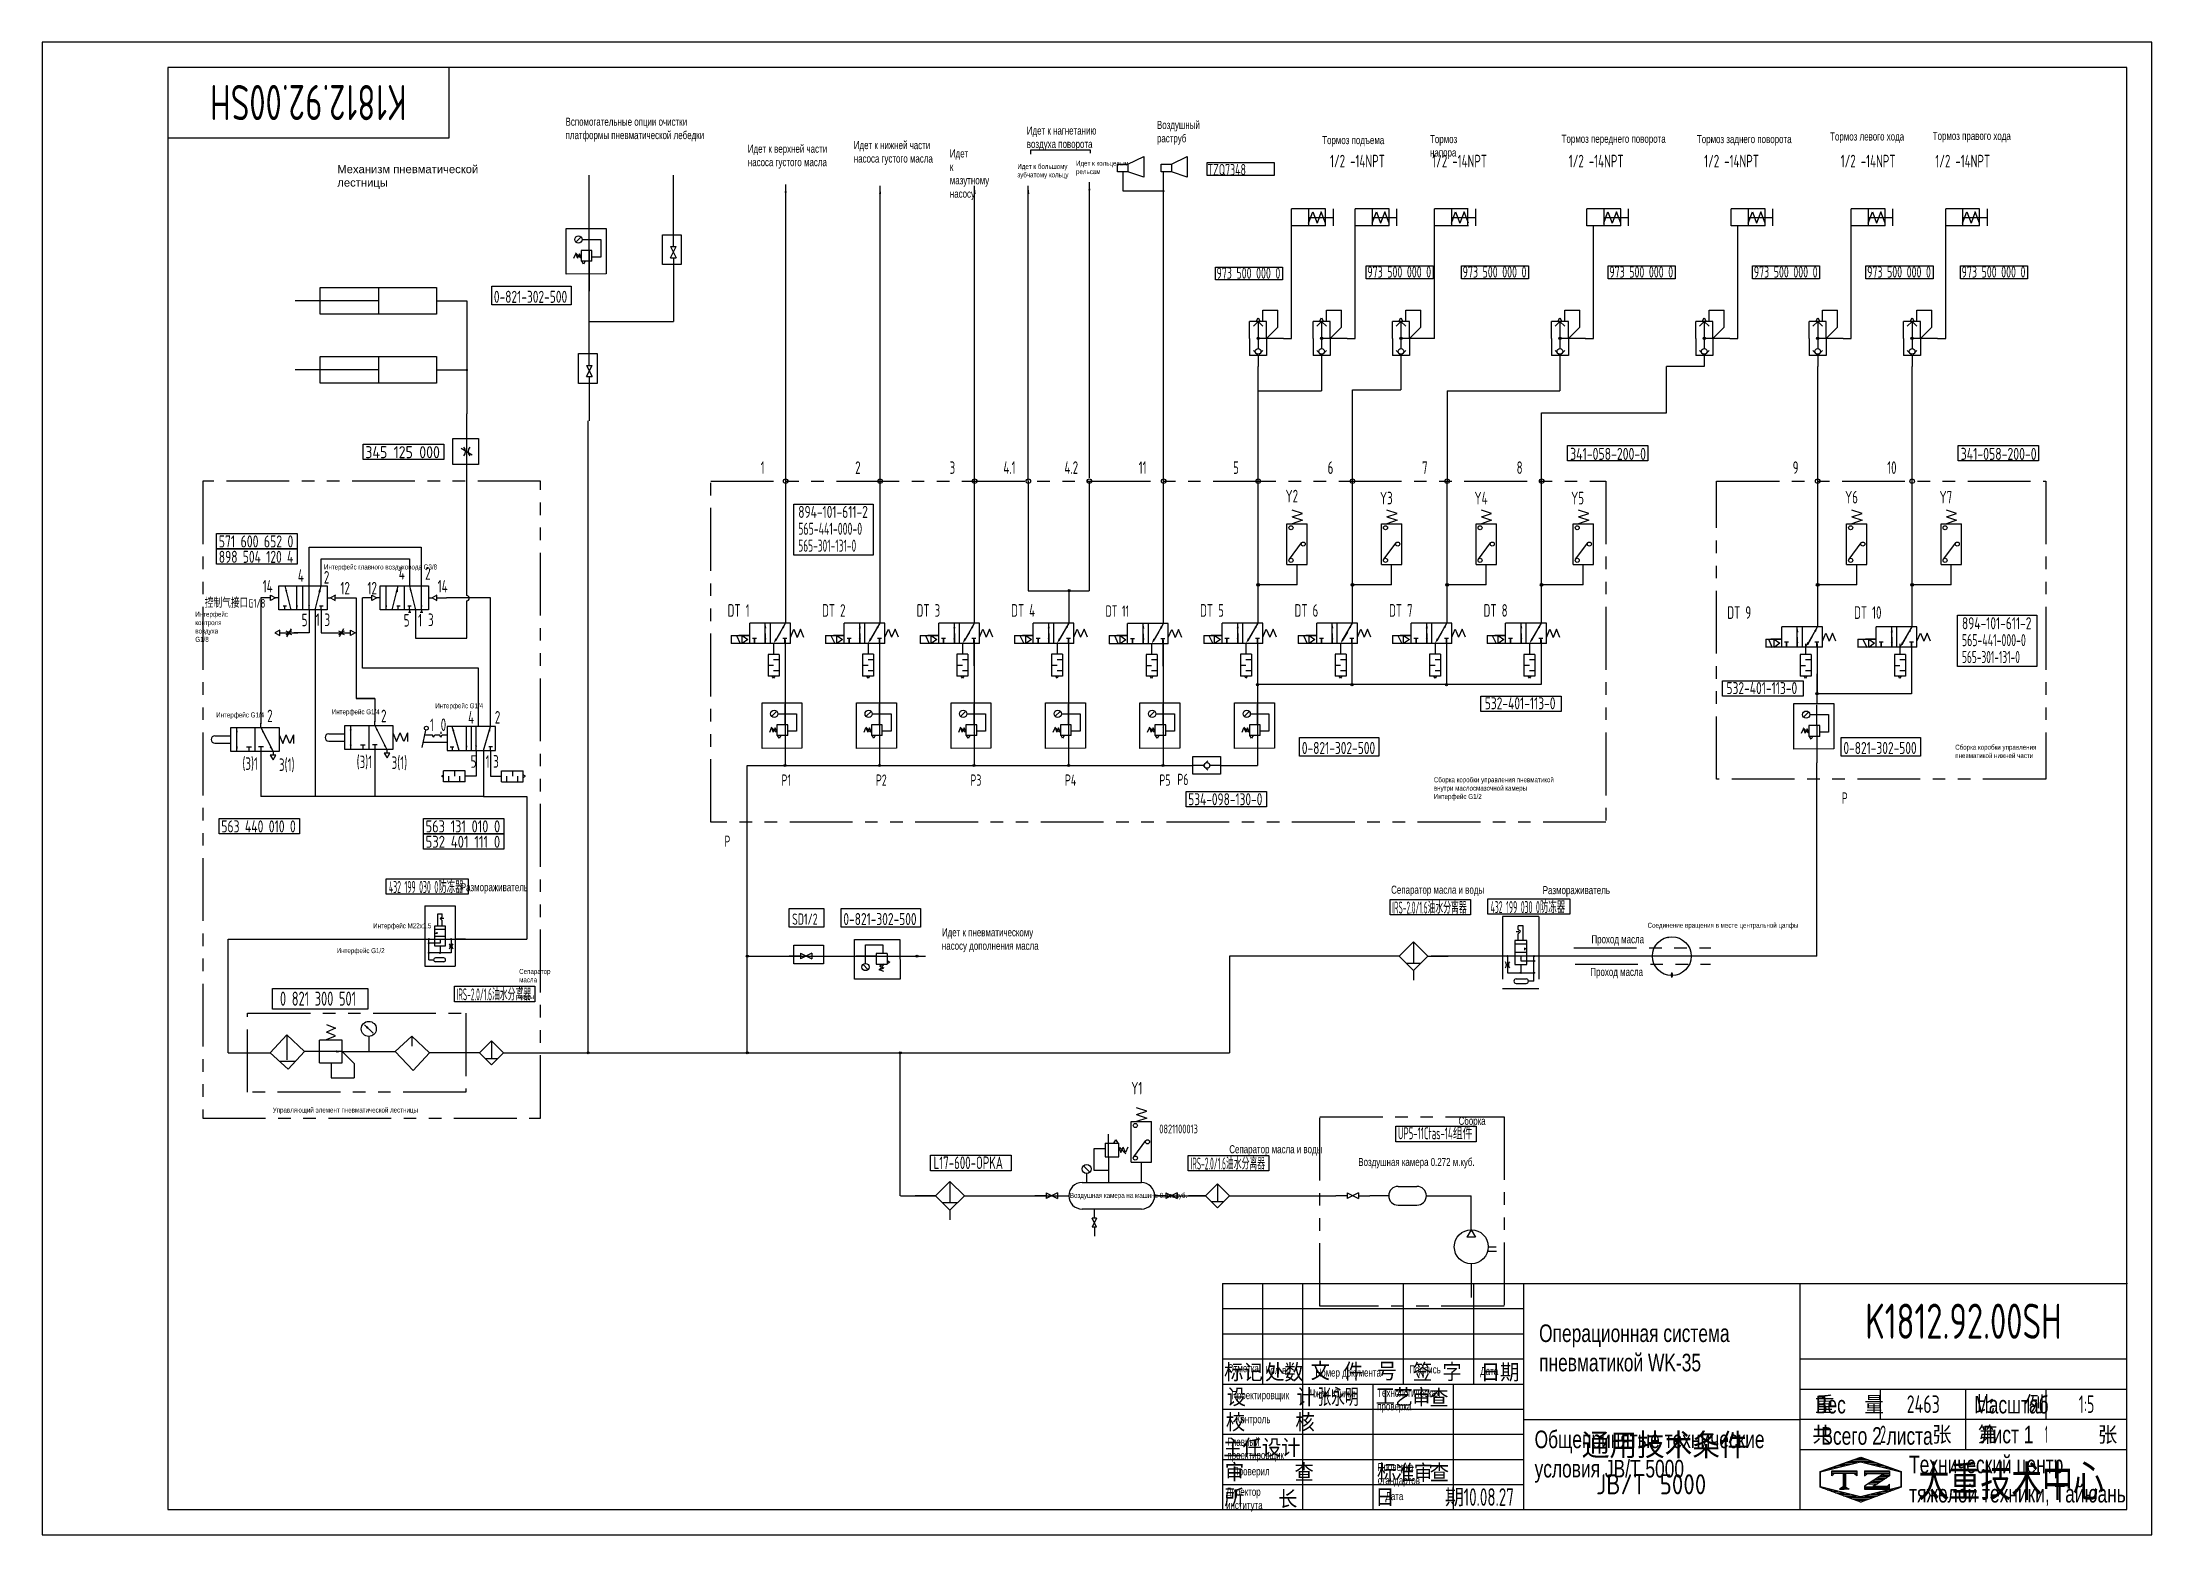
# Model space of a CAD drawing. Header units: millimetres. Extents: x 0 to 2100, y 0 to 1485.
import ezdxf
from ezdxf.enums import TextEntityAlignment as Align

# ---------------------------------------------------------------- set-up
doc = ezdxf.new("R2010")
doc.units = ezdxf.units.MM
doc.header["$LTSCALE"] = 50
doc.linetypes.add('F', pattern=[0.75, 0.5, -0.25])
doc.linetypes.add('K', pattern=[2.5, 1.25, -0.25, 0.25, -0.25, 0.25, -0.25])
for name, color, linetype in [('01', 7, 'Continuous'), ('02', 1, 'Continuous'), ('04', 2, 'F'), ('07', 6, 'K'), ('11', 3, 'Continuous'), ('THICK', 7, 'Continuous')]:
    doc.layers.add(name, color=color, linetype=linetype)
doc.styles.add('HZLIB', font='TXT', dxfattribs={"width": 0.8, "bigfont": 'hztxt.shx'})
doc.styles.get("Standard").update_dxf_attribs({"font": 'isocp', "width": 0.707, "bigfont": 'intecad.shx'})

msp = doc.modelspace()

# ---------------------------------------------------------------- texts
at = {"layer": '01', "attachment_point": 1}
for s, insert, char_height in [('{\\fArial|b0|i0|c204|p34;\\C3;Вспомогательные опции очистки\\Pплатформы пневматической лебедки}', (521, 1409.9), 8), ('{\\fArial|b0|i0|c204|p34;\\C3;Идет к нижней части\\Pнасоса густого масла}', (807.9, 1386.6), 8), ('{\\fArial|b0|i0|c204|p34;\\C3;Идет к нагнетанию\\Pвоздуха поворота}', (980.1, 1401.1), 8), ('{\\fArial|b0|i0|c204|p34;\\C3;Тормоз подъема}', (1274.2, 1391.6), 8), ('{\\fArial|b0|i0|c204|p34;\\C3;Тормоз переднего поворота}', (1512.5, 1392.9), 8), ('{\\fArial|b0|i0|c204|p34;\\C3;Тормоз заднего поворота}', (1647.2, 1392.6), 8), ('{\\fArial|b0|i0|c204|p34;\\C3;Тормоз левого хода}', (1779.8, 1395.2), 8), ('{\\fArial|b0|i0|c204|p34;\\C3;Тормоз правого хода}', (1881.9, 1395.8), 8), ('{\\fArial|b0|i0|c204|p34;\\C3;Идет к верхней части\\Pнасоса густого масла}', (702.4, 1383), 8), ('{\\fArial|b0|i0|c204|p34;\\C3;Идет к кольцевым\\Pрельсам}', (1029.1, 1367.1), 5), ('{\\fArial|b0|i0|c204|p34;\\W1;\\C3;Механизм пневматической\\Pлестницы}', (293.8, 1362.7), 8), ('{\\fArial|b0|i0|c204|p34;\\C3;Идет к большому\\Pзубчатому кольцу}', (970.7, 1363.9), 5), ('{\\fArial|b0|i0|c204|p34;\\C3;Интерфейс главного воздуховода \\fArial|b0|i0|c0|p34;G3/8}', (280.5, 965.4), 5), ('{\\fArial|b0|i0|c204|p34;\\C3;Интерфейс \\fArial|b0|i0|c0|p34;G1/4}', (288.3, 821.3), 5), ('{\\fArial|b0|i0|c204|p34;\\C3;Интерфейс \\fArial|b0|i0|c0|p34;G1/4}', (391.3, 827.3), 5), ('{\\fArial|b0|i0|c204|p34;\\C3;Интерфейс \\fArial|b0|i0|c0|p34;G1/4}', (173.2, 818.2), 5), ('{\\fArial|b0|i0|c204|p34;\\C3;Сборка коробки управления \\Pпневматикой нижней части}', (1904.3, 786.1), 5), ('{\\fArial|b0|i0|c204|p34;\\C3;Сборка коробки управления пневматикой\\Pвнутри маслосмазочной камеры \\PИнтерфейс \\fArial|b0|i0|c0|p34;G1/2}', (1385.3, 753.7), 5), ('{\\fArial|b0|i0|c204|p34;\\C3;Сепаратор масла и воды}', (1342.8, 645.8), 8), ('{\\fArial|b0|i0|c204|p34;\\C3;Размораживатель}', (1493.7, 645.4), 8), ('{\\fArial|b0|i0|c204|p34;\\C3;Соединение вращения в месте центральной цапфы}', (1598.1, 608.9), 5), ('{\\fArial|b0|i0|c204|p34;\\C3;Интерфейс М22х1.5}', (329.5, 608.4), 5), ('{\\fArial|b0|i0|c204|p34;\\C3;Идет к пневматическому\\Pнасосу дополнения масла}', (895.6, 603.4), 8), ('{\\fArial|b0|i0|c204|p34;\\C3;Проход масла}', (1542.2, 596.5), 8), ('{\\fArial|b0|i0|c204|p34;\\C3;Интерфейс \\fArial|b0|i0|c0|p34;G1/2}', (293.2, 583.7), 5), ('{\\fArial|b0|i0|c204|p34;\\C3;Проход масла}', (1541.1, 564), 8), ('{\\fArial|b0|i0|c204|p34;\\C3;Управляющий элемент пневматической лестницы}', (229.5, 425.1), 5), ('{\\fArial|b0|i0|c204|p34;\\C3;Сепаратор масла и воды}', (1181.7, 387.6), 8), ('{\\fArial|b0|i0|c204|p34;\\C3;Воздушная камера 0.272 м.куб.}', (1310.1, 374.9), 8), ('{\\fArial|b0|i0|c204|p34;\\C3;Воздушная камера на машине 0.4 м.куб.}', (1023, 340.2), 5), ('{\\fArial|b0|i0|c204|p34;\\C3;Операционная система\\Pпневматикой \\fArial|b0|i0|c0|p34;WK-35}', (1490.1, 209.3), 17.5), ('{\\fArial|b0|i0|c204|p34;Отметка}', (1180, 169.7), 8), ('{\\fArial|b0|i0|c204|p34;Подпись}', (1360.8, 168.5), 8), ('{\\fArial|b0|i0|c204|p34;Кол-во}', (1218, 167.9), 8), ('{\\fArial|b0|i0|c204|p34;Номер документа}', (1267.5, 165.4), 8), ('{\\fArial|b0|i0|c204|p34;Дата}', (1431.6, 166.9), 8), ('{\\fArial|b0|i0|c204|p34;Проектировщик}', (1183.6, 142.9), 8), ('{\\fArial|b0|i0|c204|p34;\\C3;Чжан Юнмин}', (1261.9, 144.7), 8), ('{\\fArial|b0|i0|c204|p34;Технологическая\\Pпроверка}', (1328.9, 145.2), 8), ('{\\fArial|b0|i0|c204|p34;Контроль}', (1188.2, 119), 8), ('{\\fArial|b0|i0|c204|p34;Всего 2 листа}', (1771.1, 107.1), 17.5), ('{\\fArial|b0|i0|c204|p34;Лист 1}', (1930.2, 108.5), 17.5), ('{\\fArial|b0|i0|c204|p34;Главный\\Pпроектировщик}', (1179.8, 96.5), 8), ('{\\fArial|b0|i0|c204|p34;Общепринятые технические \\Pусловия \\fArial|b0|i0|c0|p34;JB/T 5000}', (1485.6, 103.7), 17.5), ('{\\fArial|b0|i0|c204|p34;Проверил}', (1185.4, 67.2), 8), ('{\\fArial|b0|i0|c204|p34;Проверка\\Pстандартов}', (1329.5, 71.5), 8), ('{\\fArial|b0|i0|c204|p34;Технический центр\\Pтяжелой техники, Тайюань}', (1858.4, 78.8), 17.5), ('{\\fArial|b0|i0|c204|p34;Директор\\Pинститута}', (1178.5, 46.8), 8), ('{\\fArial|b0|i0|c204|p34;Дата}', (1337.1, 42.5), 8)]:
    msp.add_mtext(s, dxfattribs=dict(at, insert=insert, char_height=char_height))
for s, insert, char_height, width in [('{\\fArial|b0|i0|c204|p34;\\C3;Воздушный\\Pраструб}', (1109.7, 1406.7), 8, 0.293), ('{\\fArial|b0|i0|c204|p34;\\C3;Тормоз напора}', (1381.5, 1392.6), 8, 0.329), ('{\\fArial|b0|i0|c204|p34;\\C3;Идет к мазутному\\Pнасосу}', (903.5, 1378.3), 8, 0.293), ('{\\fArial|b0|i0|c204|p34;\\C3;Интерфейс контроля воздуха \\fArial|b0|i0|c0|p34;G1/8}', (152.4, 918.4), 5, 0.415), ('{\\fArial|b0|i0|c204|p34;\\C3;Размораживатель}', (416.7, 648.3), 8, 0.327), ('{\\fArial|b0|i0|c204|p34;\\C3;Сепаратор масла и воды}', (474.8, 563), 5, 0.736), ('{\\fArial|b0|i0|c204|p34;\\C3;Сборка}', (1409.9, 415.8), 8, 45.381), ('{\\fArial|b0|i0|c204|p34;Вес}', (1765.6, 138.2), 17.5, 0.457), ('{\\fArial|b0|i0|c204|p34;Масштаб}', (1923.3, 138.2), 17.5, 0.457)]:
    msp.add_mtext(s, dxfattribs=dict(at, insert=insert, char_height=char_height, width=width))
at = {"layer": '02', "width": 0.605172}
msp.add_text('●', height=4.5, dxfattribs=at).set_placement((1620.9, 554.1), (1623.6, 554.1), align=Align.FIT)
at = {"layer": '02', "color": 1, "linetype": 'Continuous', "width": 0.707}
msp.add_text('0 821 300 501', height=14, dxfattribs=at).set_placement((236.7, 526.4))
at = {"layer": '11', "width": 0.69384}
msp.add_text('K1812.92.00SH', height=35, rotation=180, dxfattribs=at).set_placement((362.8, 1442.5), (167.2, 1442.5), align=Align.FIT)
at = {"layer": '11', "width": 0.700069}
for s, p in [('1/2 -14NPT', (1282, 1360.5)), ('1/2 -14NPT', (1383.7, 1360.5)), ('1/2 -14NPT', (1519.6, 1360.5)), ('1/2 -14NPT', (1654.4, 1360.5)), ('1/2 -14NPT', (1790.3, 1360.5)), ('1/2 -14NPT', (1884.5, 1360.5)), ('1', (715.2, 1055.5)), ('2', (809.3, 1055.5)), ('3', (903.3, 1055.5)), ('4.1', (956.8, 1055.5)), ('4.2', (1017.6, 1055.5)), ('11', (1091.5, 1055.5)), ('5', (1185.5, 1055.5)), ('6', (1279.6, 1055.5)), ('7', (1373.6, 1055.5)), ('8', (1467.7, 1055.5)), ('9', (1742.5, 1055.5)), ('10', (1836.6, 1055.5)), ('Y2', (1237.7, 1027.2)), ('Y3', (1331.7, 1025.2)), ('Y4', (1425.8, 1025.2)), ('Y5', (1522, 1025.2)), ('Y6', (1794.7, 1026.1)), ('Y7', (1888.7, 1026.1)), ('DT 1', (682.3, 913.4)), ('DT 2', (776.3, 913.4)), ('DT 3', (870.4, 913.4)), ('DT 4', (964.5, 913.4)), ('DT 5', (1152.6, 913.4)), ('DT 6', (1246.6, 913.4)), ('DT 7', (1340.7, 913.4)), ('DT 8', (1434.8, 913.4)), ('DT 9', (1677.4, 911.3)), ('DT 10', (1803.6, 911.3)), ('Y1', (1084.1, 438.1)), ('L17-600-OPKA', (887.3, 363.9))]:
    msp.add_text(s, height=12.5, dxfattribs=at).set_placement(p)
at = {"layer": '11', "color": 3, "linetype": 'Continuous', "width": 0.707}
for s, height, p in [('TZQ7348', 11.25, (1160, 1352.6)), ('973 500 000 0', 11.25, (1169, 1249.7)), ('973 500 000 0', 11.25, (1319.1, 1250.8)), ('973 500 000 0', 11.25, (1414, 1250.8)), ('973 500 000 0', 11.25, (1560, 1250.8)), ('973 500 000 0', 11.25, (1703.8, 1250.8)), ('973 500 000 0', 11.25, (1816.6, 1250.8)), ('973 500 000 0', 11.25, (1910.7, 1250.8)), ('控制气接口G1/8', 8.75, (161.8, 922.4)), ('DT 11', 11.25, (1058.5, 913.4)), ('P1', 11.25, (735.9, 745.2)), ('P2', 11.25, (829.9, 745.2)), ('P3', 11.25, (924, 745.2)), ('P4', 11.25, (1018.1, 745.2)), ('P5', 11.25, (1112.1, 745.2)), ('P6', 11.25, (1130, 745.9)), ('P', 11.2, (1791.4, 727.4)), ('P', 11.2, (679.1, 684.4)), ('SD1/2', 11.25, (746.5, 606.9)), ('0821100013', 8.75, (1112, 399.4))]:
    msp.add_text(s, height=height, dxfattribs=at).set_placement(p)
at = {"layer": '11'}
for s, height, width, p, p2 in [('0-821-302-500', 12, 0.694945, (449.6, 1225.7), (522.6, 1225.7)), ('345 125 000', 12, 0.902113, (321.7, 1071.1), (395.9, 1071.1)), ('341-058-200-0', 12, 0.710994, (1521, 1069.4), (1596.5, 1069.4)), ('341-058-200-0', 12, 0.710994, (1909.8, 1069.4), (1985.3, 1069.4)), ('894-101-611-2', 12, 0.694244, (752.6, 1011.7), (821.9, 1011.7)), ('571 600 652 0', 12, 0.787206, (175.8, 982.3), (250, 982.3)), ('565-301-131-0', 12, 0.575706, (752.6, 978.1), (810.3, 978.1)), ('565-441-000-0', 12, 0.592468, (752.6, 994.9), (816.2, 994.9)), ('898 504 120 4', 12, 0.767392, (175.8, 967), (250, 967)), ('894-101-611-2', 12, 0.694244, (1911, 900.9), (1980.2, 900.9)), ('565-441-000-0', 12, 0.592468, (1911, 884.1), (1974.6, 884.1)), ('565-301-131-0', 12, 0.575706, (1911, 867.3), (1968.7, 867.3)), ('532-401-113-0', 12, 0.694451, (1676.6, 836.4), (1747, 836.4)), ('532-401-113-0', 12, 0.694451, (1436, 821.3), (1506.4, 821.3)), ('0-821-302-500', 12, 0.694945, (1253.9, 776.8), (1326.9, 776.8)), ('0-821-302-500', 12, 0.694945, (1793, 776.8), (1865.9, 776.8)), ('534-098-130-0', 12, 0.695023, (1140.8, 725.8), (1214.6, 725.8)), ('563 440 010 0', 12, 0.76765, (178.3, 698.8), (252.4, 698.8)), ('563 131 010 0', 12, 0.829467, (381.7, 698.8), (455.9, 698.8)), ('532 401 111 0', 12, 0.840751, (381.7, 683.5), (455.9, 683.5)), ('432 199 030 0防冻器', 12, 0.540488, (345.2, 638.5), (419.5, 638.5)), ('IRS-2.0/1.6油水分离器', 12, 0.511856, (1343.9, 618), (1418, 618)), ('432 199 030 0防冻器', 12, 0.540488, (1441.8, 618.5), (1516.1, 618.5)), ('0-821-302-500', 12, 0.694945, (797.5, 606.6), (870.4, 606.6)), ('IRS-2.0/1.6油水分离器', 12, 0.511856, (412.5, 531.7), (486.7, 531.7)), ('UP5-11Ctas-14组件', 12, 0.566667, (1349.6, 393.5), (1423.8, 393.5)), ('IRS-2.0/1.6油水分离器', 12, 0.511856, (1143.1, 363.4), (1217.3, 363.4)), ('K1812.92.00SH', 35, 0.69384, (1814.7, 195), (2010.3, 195)), ('2463', 17.5, 0.67544, (1856, 121.2), (1889, 121.2)), ('1:5', 17.5, 0.630783, (2027.3, 121.2), (2042.7, 121.2)), ('2', 17.5, 0.562593, (1829.5, 91.2), (1835.5, 91.2)), ('1', 17.5, 0.404, (1993.8, 91.2), (1996.2, 91.2)), ('10.08.27', 17.5, 0.642055, (1415, 28.8), (1465, 28.8))]:
    msp.add_text(s, height=height, dxfattribs=dict(at, width=width)).set_placement(p, p2, align=Align.FIT)
at = {"layer": '11', "char_height": 12.5, "attachment_point": 1}
for s, insert, width in [('14', (219.5, 950), 7.924), ('4', (254.5, 960.6), 10.124), ('2', (280.4, 958.9), 10.124), ('12', (296.9, 948.1), 3.962), ('12', (323.8, 948.1), 3.962), ('4', (355, 962.9), 10.124), ('2', (381.2, 962.7), 9.245), ('14', (393.7, 950), 7.924), ('5', (258.3, 916.4), 5.503), ('1', (272.3, 916.8), 4.842), ('3', (281, 916.6), 3.522), ('5', (359.9, 916.1), 5.503), ('1', (374.2, 916.2), 4.842), ('3', (384.1, 916.6), 3.522), ('2', (224, 821), 5.503), ('2', (337.3, 820.9), 5.503), ('4', (424, 819.5), 5.503), ('2', (450.6, 819.6), 5.503), ('1', (386, 812.1), 5.503), ('0', (396.7, 812.2), 5.503), ('(3)1', (199.3, 773.5), 5.503), ('3(1)', (235.7, 772.4), 5.503), ('(3)1', (313, 775.2), 5.503), ('3(1)', (347.8, 774.4), 5.503), ('5', (426.5, 775.6), 5.503), ('1', (441.4, 775.5), 5.503), ('3', (448.9, 775.7), 5.503)]:
    msp.add_mtext(s, dxfattribs=dict(at, insert=insert, width=width))

# ---------------------------------------------------------------- blocks, each defined once
blk = doc.blocks.new('mem19')
at = {"layer": '01'}
for p, q in [((5, 1.25), (10, -1.25)), ((10, 1.25), (5, -1.25)), ((5, 1.25), (5, -1.25)), ((10, 1.25), (10, -1.25))]:
    blk.add_line(p, q, dxfattribs=at)
at = {"layer": '02'}
for p, q in [((5, 0), (0, 0)), ((10, 0), (15, 0))]:
    blk.add_line(p, q, dxfattribs=at)
blk = doc.blocks.new('memC')
at = {"layer": '01'}
for p, q in [((12.5, 3.75), (5, 3.75)), ((5, -3.75), (5, 3.75)), ((7.12, 2.12), (5, 0)), ((5, 0), (7.12, -2.12)), ((12.5, 3.75), (20, 3.75)), ((17.88, 2.12), (20, 0)), ((20, 0), (17.88, -2.12)), ((20, -3.75), (20, 3.75)), ((20, 0.88), (21.52, 0)), ((21.52, 0), (20, -0.88)), ((12.5, -3.75), (5, -3.75)), ((12.5, -3.75), (20, -3.75))]:
    blk.add_line(p, q, dxfattribs=at)
at = {"layer": '01', "const_width": 0.5}
blk.add_lwpolyline([(12.25, 0, 1), (12.75, 0, 1)], format="xyb", close=True, dxfattribs=at)
at = {"layer": '01'}
for centre, radius in [((6.77, 0), 1.25), ((12.5, 0), 0.5)]:
    blk.add_circle(centre, radius, dxfattribs=at)
at = {"layer": '02'}
for p, q in [((5, 0), (0, 0)), ((12, 0), (8.02, 0)), ((20, 0), (13, 0)), ((12.5, -11.25), (12.5, -0.22))]:
    blk.add_line(p, q, dxfattribs=at)
at = {"layer": '04'}
for p, q in [((12.5, -3.75), (17.5, -8.75)), ((17.5, -8.75), (25, -8.75)), ((20, -2.12), (25, -2.12)), ((25, -2.12), (25, -8.75))]:
    blk.add_line(p, q, dxfattribs=at)
blk = doc.blocks.new('mem29')
blk.add_line((9.45, 2.85), (15.45, -1.65))
for centre in [(9, 2.25), (21, 2.25), (15, -2.25)]:
    blk.add_circle(centre, 0.75)
at = {"layer": '01'}
for p, q in [((7.5, 3.75), (22.5, 3.75)), ((7.5, 3.75), (7.5, -3.75)), ((22.5, 3.75), (22.5, -3.75)), ((23.75, -1.98), (22.5, 1.77)), ((25, 1.77), (23.75, -1.98)), ((25, 1.77), (26.25, -1.98)), ((26.25, -1.98), (27.5, 1.77)), ((7.5, -3.75), (22.5, -3.75))]:
    blk.add_line(p, q, dxfattribs=at)
at = {"layer": '04'}
blk.add_line((0, 0), (7.5, 0), dxfattribs=at)
blk = doc.blocks.new('mem1E')
for p, q in [((15, -3.8), (15, 0)), ((22.5, 0.9), (24, 0)), ((24, 0), (22.5, -0.9))]:
    blk.add_line(p, q)
at = {"layer": '01'}
for p, q in [((0, 0), (7.5, 0)), ((7.5, 3.8), (22.5, 3.8)), ((7.5, 3.8), (7.5, -3.8)), ((11.2, 3.8), (11.2, 0)), ((18.8, 3.8), (18.8, 0)), ((22.5, 3.8), (22.5, -3.8)), ((7.5, -3.8), (22.5, -3.8))]:
    blk.add_line(p, q, dxfattribs=at)
blk = doc.blocks.new('mem25')
at = {"layer": '01'}
for p, q in [((-2.12, -5.9), (0, -8.02)), ((0, -8.02), (2.12, -5.9))]:
    blk.add_line(p, q, dxfattribs=at)
blk.add_circle((0, -6.25), 1.25, dxfattribs=at)
at = {"layer": '02'}
for p, q in [((0, 0), (0, -5)), ((0, -8.02), (0, -12.5))]:
    blk.add_line(p, q, dxfattribs=at)
blk = doc.blocks.new('mem1D')
at = {"layer": '01'}
for p, q in [((7.5, 0), (12.8, 5.3)), ((7.5, 0), (12.8, -5.3)), ((12.8, 5.3), (18.11, 0)), ((10.15, -2.65), (15.45, -2.65)), ((12.8, -5.3), (18.11, 0))]:
    blk.add_line(p, q, dxfattribs=at)
at = {"layer": '02'}
for p, q in [((7.5, 0), (0, 0)), ((18.11, 0), (25.61, 0))]:
    blk.add_line(p, q, dxfattribs=at)
at = {"layer": '04'}
blk.add_line((12.8, 5.3), (12.8, -2.65), dxfattribs=at)
blk = doc.blocks.new('mem3C')
at = {"layer": '01'}
for centre, start, end in [((7.5, 4.5), 228.1897, 311.8103), ((7.5, -4.5), 48.1897, 131.8103)]:
    blk.add_arc(centre, 3.75, start, end, dxfattribs=at)
at = {"layer": '02'}
for p, q in [((0, 0), (15, 0)), ((9.4, 3.2), (5.6, -3.2))]:
    blk.add_line(p, q, dxfattribs=at)
blk.add_lwpolyline([(9.4, 3.2, 0, 0.45, 0), (8.5, 1.8, 0.45, 0.45, 0)], format="xyseb", dxfattribs=at)
blk = doc.blocks.new('memF1B3')
at = {"layer": '01'}
blk.add_circle((0, 7.5), 2.5, dxfattribs=at)
at = {"layer": '02'}
for p, q in [((-1.41, 8.91), (1.41, 6.09)), ((0, 5), (0, 0))]:
    blk.add_line(p, q, dxfattribs=at)
blk.add_lwpolyline([(-1.41, 8.91, 0, 0.8, 0), (-0.34, 7.82, 0.8, 0.8, 0)], format="xyseb", dxfattribs=at)
blk = doc.blocks.new('mem39')
for centre, start, end in [((11.25, 0), 90, 270), ((18.75, 0), 270, 90)]:
    blk.add_arc(centre, 3.75, start, end)
at = {"layer": '01'}
for p, q in [((11.25, 3.75), (18.75, 3.75)), ((11.25, -3.75), (18.75, -3.75))]:
    blk.add_line(p, q, dxfattribs=at)
at = {"layer": '02'}
for p, q in [((7.5, 0), (0, 0)), ((22.5, 0), (30, 0))]:
    blk.add_line(p, q, dxfattribs=at)
blk = doc.blocks.new('*X25')
at = {"color": 0}
for p, q in [((122.34, 4.5), (123.72, 4.5)), ((122.82, 4.8), (123.24, 4.8))]:
    blk.add_line(p, q, dxfattribs=at)
blk = doc.blocks.new('*X24')
at = {"color": 0}
for p, q in [((120.53, 7.8), (125.53, 7.8)), ((120.53, 7.5), (125.53, 7.5)), ((120.53, 7.2), (120.79, 7.2)), ((125.27, 7.2), (125.53, 7.2))]:
    blk.add_line(p, q, dxfattribs=at)
blk = doc.blocks.new('*X23')
at = {"color": 0}
for p, q in [((119.8, 8.4), (120.72, 8.4)), ((120.66, 8.7), (121.92, 8.7)), ((121.52, 9), (123.12, 9)), ((122.38, 9.3), (124.32, 9.3)), ((123.24, 9.6), (125.52, 9.6)), ((124.1, 9.9), (128.52, 9.9)), ((124.97, 10.2), (127.67, 10.2)), ((125.83, 10.5), (126.82, 10.5)), ((127.02, 9.6), (129.37, 9.6)), ((128.22, 9.3), (130.22, 9.3)), ((129.42, 9), (131.07, 9)), ((130.62, 8.7), (131.92, 8.7)), ((131.82, 8.4), (132.77, 8.4)), ((118.22, 7.8), (118.32, 7.8)), ((118.22, 7.5), (118.27, 7.5)), ((118.22, 7.2), (118.27, 7.2)), ((118.22, 6.9), (118.27, 6.9)), ((118.22, 6.6), (118.27, 6.6)), ((118.22, 6.3), (118.27, 6.3)), ((118.22, 6), (118.27, 6)), ((118.22, 5.7), (118.27, 5.7)), ((118.22, 5.4), (118.27, 5.4)), ((118.22, 5.1), (118.27, 5.1)), ((118.22, 4.8), (118.27, 4.8)), ((118.79, 4.5), (119.42, 4.5)), ((118.94, 8.1), (119.52, 8.1)), ((119.61, 4.2), (120.62, 4.2)), ((131.92, 4.2), (132.95, 4.2)), ((133.02, 8.1), (133.62, 8.1)), ((133.12, 4.5), (133.76, 4.5)), ((134.22, 7.8), (134.32, 7.8)), ((134.27, 7.5), (134.32, 7.5)), ((134.27, 7.2), (134.32, 7.2)), ((134.27, 6.9), (134.32, 6.9)), ((134.27, 6.6), (134.32, 6.6)), ((134.27, 6.3), (134.32, 6.3)), ((134.27, 6), (134.32, 6)), ((134.27, 5.7), (134.32, 5.7)), ((134.27, 5.4), (134.32, 5.4)), ((134.27, 5.1), (134.32, 5.1)), ((134.27, 4.8), (134.32, 4.8)), ((120.43, 3.9), (121.82, 3.9)), ((121.26, 3.6), (123.02, 3.6)), ((122.08, 3.3), (124.22, 3.3)), ((122.91, 3), (125.42, 3)), ((123.73, 2.7), (128.89, 2.7)), ((124.55, 2.4), (128.07, 2.4)), ((125.38, 2.1), (127.26, 2.1)), ((126.2, 1.8), (126.45, 1.8)), ((127.12, 3), (129.7, 3)), ((128.32, 3.3), (130.51, 3.3)), ((129.52, 3.6), (131.32, 3.6)), ((130.72, 3.9), (132.14, 3.9))]:
    blk.add_line(p, q, dxfattribs=at)
blk = doc.blocks.new('*X26')
at = {"color": 0}
for p, q in [((127.06, 7.8), (132.06, 7.8)), ((127.06, 7.5), (132.06, 7.5)), ((127.06, 7.2), (127.32, 7.2)), ((127.84, 5.4), (129.64, 5.4)), ((128.3, 5.7), (130.1, 5.7)), ((128.77, 6), (130.57, 6)), ((129.23, 6.3), (131.04, 6.3)), ((129.7, 6.6), (131.51, 6.6)), ((130.16, 6.9), (131.98, 6.9)), ((130.62, 7.2), (132.06, 7.2))]:
    blk.add_line(p, q, dxfattribs=at)
blk = doc.blocks.new('*X27')
at = {"color": 0}
for p, q in [((127.06, 4.8), (132.06, 4.8)), ((127.06, 4.5), (132.06, 4.5)), ((131.84, 5.1), (132.06, 5.1))]:
    blk.add_line(p, q, dxfattribs=at)
blk = doc.blocks.new('*U28')
at = {"layer": 'THICK'}
for p, q in [((-180, 45), (-180, 0)), ((-180, 45), (0, 45)), ((-172, 44.98), (-172, 45)), ((-172, 25), (-172, 45)), ((-164, 0), (-164, 45)), ((-144, 25), (-144, 45)), ((-130, 25), (-130, 45)), ((-120, 0), (-120, 45)), ((-65, 0), (-65, 45)), ((0, 0), (0, 45)), ((-180, 30), (-120, 30)), ((-65, 30), (0, 30)), ((-180, 25), (-120, 25)), ((-150, 0), (-150, 25)), ((-134, 0), (-134, 25)), ((-65, 24), (0, 24)), ((-49, 18), (-49, 24)), ((-32, 12), (-32, 24)), ((-16, 18), (-16, 24)), ((-120, 17.93), (-65, 17.93)), ((-65, 18), (0, 18)), ((-65, 12), (0, 12)), ((-180, 0), (0, 0))]:
    blk.add_line(p, q, dxfattribs=at)
at = {"layer": 'THICK', "color": 3}
for p, q in [((-180, 40), (-120, 40)), ((-180, 35), (-120, 35)), ((-180, 20), (-120, 20)), ((-180, 15), (-120, 15)), ((-180, 10), (-120, 10)), ((-61.04, 7.61), (-52.93, 10.43)), ((-60.99, 7.54), (-52.99, 9.54)), ((-52.99, 9.54), (-44.99, 7.54)), ((-52.93, 10.43), (-44.93, 7.61)), ((-180, 5), (-120, 5)), ((-61.04, 4.46), (-61.04, 7.61)), ((-52.93, 1.51), (-61.04, 4.46)), ((-60.99, 4.54), (-60.99, 7.54)), ((-52.99, 2.54), (-60.99, 4.54)), ((-58.73, 6.7), (-58.73, 7.7)), ((-58.73, 7.7), (-53.73, 7.7)), ((-58.23, 7.2), (-58.73, 6.7)), ((-54.23, 7.2), (-58.23, 7.2)), ((-56.23, 4.69), (-57.2, 4.08)), ((-56.45, 7.2), (-56.45, 4.46)), ((-56.23, 7.2), (-56.23, 4.46)), ((-56.23, 4.69), (-55.26, 4.08)), ((-55.98, 7.2), (-55.98, 4.46)), ((-53.73, 6.7), (-54.23, 7.2)), ((-53.73, 7.7), (-53.73, 6.7)), ((-44.99, 4.54), (-52.99, 2.54)), ((-44.93, 4.46), (-52.93, 1.51)), ((-52.2, 7.7), (-52.2, 6.7)), ((-52.2, 7.7), (-47.2, 7.7)), ((-52.2, 6.7), (-51.7, 7.2)), ((-48.26, 7.2), (-52.2, 4.65)), ((-52.2, 4.65), (-52.2, 4.08)), ((-51.7, 7.2), (-48.26, 7.2)), ((-49.76, 5.07), (-50.52, 4.58)), ((-47.7, 4.58), (-50.52, 4.58)), ((-47.2, 6.71), (-49.76, 5.07)), ((-47.2, 5.08), (-47.7, 4.58)), ((-47.2, 7.7), (-47.2, 6.7)), ((-47.2, 4.08), (-47.2, 5.08)), ((-44.99, 7.54), (-44.99, 4.54)), ((-44.93, 7.61), (-44.93, 4.46)), ((-57.2, 4.08), (-56.23, 4.08)), ((-55.26, 4.08), (-56.23, 4.08)), ((-52.2, 4.08), (-47.2, 4.08))]:
    blk.add_line(p, q, dxfattribs=at)
for name in ['*X23', '*X24', '*X25', '*X26', '*X27']:
    blk.add_blockref(name, (-179.26, -0.24), dxfattribs=at)
at = {"insert": (-161.08, 24.11), "char_height": 3.5, "width": 13.3184, "attachment_point": 1}
blk.add_mtext('张永明', dxfattribs=at)
at = {"layer": 'THICK', "color": 3}
for s, height, p in [('文', 3.5, (-160.55, 27.69)), ('件', 3.5, (-153.97, 27.57)), ('号', 3.5, (-147.27, 27.57)), ('标记', 3.5, (-175.84, 27.44)), ('处数', 3.5, (-167.69, 27.44)), ('日期', 3.5, (-124.75, 27.41)), ('工', 3.5, (-147.58, 22.5)), ('艺', 3.5, (-144.03, 22.5)), ('审', 3.5, (-140.42, 22.5)), ('查', 3.5, (-136.94, 22.36)), ('共          张', 3.5, (-48.72, 15.02)), ('第          张', 3.5, (-15.74, 15.02)), ('通用技术条件', 5, (-91.97, 12.99)), ('标', 3.5, (-147.32, 7.46)), ('准', 3.5, (-143.65, 7.46)), ('审', 3.5, (-140.04, 7.46)), ('查', 3.5, (-136.84, 7.46)), ('所', 3.5, (-177.7, 2.53)), ('长', 3.5, (-167.02, 2.21))]:
    blk.add_text(s, height=height, dxfattribs=at).set_placement(p, align=Align.MIDDLE)
for s, p in [('签 字', (-142.1, 25.56)), ('设     计', (-179.18, 20.57)), ('重   量', (-62.07, 19.09)), ('比   例', (-30.16, 19.17)), ('校     核', (-179.36, 15.59)), ('主任设计', (-179.87, 10.5)), ('审     查', (-179.54, 5.64)), ('日     期', (-149.6, 0.66))]:
    blk.add_text(s, height=3.5, dxfattribs=at).set_placement(p)
at = {"layer": 'THICK', "color": 3, "width": 0.8}
blk.add_text('太重技术中心', height=7, dxfattribs=at).set_placement((-41.48, 1.9))
at = {"layer": 'THICK', "color": 3, "style": 'HZLIB', "width": 0.8}
blk.add_text('JB/T 5000', height=4, dxfattribs=at).set_placement((-105.63, 3.05))
blk = doc.blocks.new('*U29')
blk.add_blockref('*U28', (0, 0))
blk = doc.blocks.new('*U30', base_point=(251.96, 168.31))
at = {"layer": '01'}
for p, q in [((251.96, 168.31), (251.96, 182.31)), ((195.96, 168.31), (251.96, 168.31))]:
    blk.add_line(p, q, dxfattribs=at)
blk = doc.blocks.new('*U31')
at = {"layer": '04'}
blk.add_blockref('*U30', (0, 0), dxfattribs=at)
blk = doc.blocks.new('*U32')
at = {"layer": '01'}
for points in [[(415, 292), (25, 292)], [(25, 292), (25, 5)], [(415, 5), (415, 292)], [(25, 5), (415, 5)]]:
    blk.add_lwpolyline(points, dxfattribs=at)
at = {"layer": '02'}
for points in [[(420, 297), (0, 297)], [(0, 297), (0, 0)], [(420, 0), (420, 297)], [(0, 0), (420, 0)]]:
    blk.add_lwpolyline(points, dxfattribs=at)

# ---------------------------------------------------------------- linework, layer by layer
for p, q in [((1273.6, 1162.2), (1273.6, 1138.1)), ((1352.6, 1162.2), (1352.6, 1139.3)), ((1510.8, 1162.2), (1510.8, 1138.1)), ((1616.8, 1116.2), (1616.8, 1162.2)), ((1492.6, 1116.2), (1616.8, 1116.2)), ((265.6, 944.1), (265.6, 946.2)), ((277.6, 944.1), (277.6, 946.2)), ((235.6, 932.1), (234.6, 932.1)), ((235.6, 944.1), (283.6, 944.1)), ((240, 924.3), (243.3, 924.3)), ((259.6, 920.1), (259.6, 944.1)), ((276, 924.3), (279.6, 924.3)), ((283.6, 944.1), (283.6, 920.1)), ((336.5, 932.1), (335.6, 932.1)), ((336.5, 944.1), (384.5, 944.1)), ((352.9, 924.3), (356.5, 924.3)), ((360.5, 920.1), (360.5, 944.1)), ((364.1, 924.3), (367.4, 924.3)), ((384.5, 944.1), (384.5, 920.1)), ((265.6, 920.1), (265.6, 918)), ((271.6, 920.1), (271.6, 918)), ((277.6, 920.1), (277.6, 917.9)), ((365.6, 920.1), (365.6, 918)), ((371.6, 920.1), (371.6, 918)), ((377.6, 920.1), (377.6, 917.9)), ((187.8, 779.2), (187.8, 803.2)), ((187.8, 803.2), (235.8, 803.2)), ((211.8, 803.2), (211.8, 779.2)), ((217.8, 803.2), (217.8, 807.5)), ((235.8, 803.2), (235.8, 779.2)), ((301.1, 805.2), (349.1, 805.2)), ((301.1, 781.2), (301.1, 805.2)), ((325.1, 805.2), (325.1, 781.2)), ((331.1, 805.2), (331.1, 809.5)), ((349.1, 805.2), (349.1, 781.2)), ((171.8, 794.8), (187.8, 794.8)), ((171.8, 787.6), (187.8, 787.6)), ((235.8, 779.2), (187.8, 779.2)), ((203.3, 784), (208.2, 784)), ((220.2, 784), (215.3, 784)), ((217.8, 779.2), (217.8, 776.2)), ((229.8, 779.2), (229.8, 775.8)), ((250.2, 795.9), (250.2, 787.3)), ((285.2, 796.8), (301.1, 796.8)), ((285.2, 789.6), (301.1, 789.6)), ((349.1, 781.2), (301.1, 781.2)), ((316.7, 786), (321.6, 786)), ((333.5, 786), (328.7, 786)), ((331.1, 781.2), (331.1, 778.2)), ((346.1, 777.8), (340.5, 777.8)), ((340.5, 777.8), (343.3, 772.9)), ((343.1, 781.2), (343.1, 777.8)), ((343.3, 772.9), (346.1, 777.8)), ((363.5, 797.9), (363.5, 789.3)), ((227, 775.8), (229.8, 770.9)), ((232.6, 775.8), (227, 775.8)), ((229.8, 770.9), (232.6, 775.8))]:
    msp.add_line(p, q)
msp.add_circle((1422.6, 286.6), 16.9)
for centre in [(171.8, 791.2), (285.2, 793.2)]:
    msp.add_arc(centre, 3.6, 90, 270)
at = {"layer": '01'}
for p, q in [((984.2, 1378), (1043.1, 1378)), ((984.2, 1373.6), (984.2, 1378)), ((1043.1, 1378), (1043.1, 1374.6)), ((1080.8, 1363.8), (1096.5, 1371.2)), ((1096.5, 1371.2), (1096.5, 1350.6)), ((1124.1, 1363.8), (1139.9, 1371.2)), ((1139.9, 1371.2), (1139.9, 1350.6)), ((544.6, 1174.8), (544.6, 1352.6)), ((628.3, 1292.8), (628.3, 1352.6)), ((1075.6, 1356), (1075.6, 1337.1)), ((1096.5, 1350.6), (1080.8, 1356)), ((1116.3, 1048.2), (1116.3, 1356)), ((1139.9, 1350.6), (1124.1, 1356)), ((1075.6, 1337.1), (1116.3, 1337.1)), ((1277.5, 1319.1), (1243.7, 1319.1)), ((1243.7, 1302.2), (1243.7, 1319.1)), ((1277.5, 1302.3), (1243.7, 1302.2)), ((1260.6, 1319.1), (1260.6, 1302.2)), ((1260.6, 1305), (1264.8, 1316.3)), ((1264.8, 1316.3), (1269, 1305.1)), ((1273.2, 1316.3), (1269, 1305.1)), ((1277.5, 1305.1), (1273.2, 1316.3)), ((1277.5, 1302.3), (1277.5, 1319.1)), ((1285.3, 1302.3), (1285.3, 1319.1)), ((1340.7, 1319.1), (1307, 1319.1)), ((1307, 1302.2), (1307, 1319.1)), ((1340.7, 1302.3), (1307, 1302.2)), ((1323.8, 1319.1), (1323.9, 1302.2)), ((1323.9, 1305), (1328.1, 1316.3)), ((1328.1, 1316.3), (1332.3, 1305.1)), ((1336.5, 1316.3), (1332.3, 1305.1)), ((1340.7, 1305.1), (1336.5, 1316.3)), ((1340.7, 1302.3), (1340.7, 1319.1)), ((1348.6, 1302.3), (1348.5, 1319.1)), ((1419.6, 1319.1), (1385.9, 1319.1)), ((1385.9, 1302.2), (1385.9, 1319.1)), ((1419.7, 1302.3), (1385.9, 1302.2)), ((1402.8, 1319.1), (1402.8, 1302.2)), ((1402.8, 1305), (1407, 1316.3)), ((1407, 1316.3), (1411.2, 1305.1)), ((1415.4, 1316.3), (1411.2, 1305.1)), ((1419.7, 1305.1), (1415.4, 1316.3)), ((1419.3, 1302.3), (1419.3, 1319.1)), ((1427.1, 1302.3), (1427.1, 1319.1)), ((1571.3, 1319.1), (1537.5, 1319.1)), ((1537.6, 1302.2), (1537.5, 1319.1)), ((1571.3, 1302.2), (1537.6, 1302.2)), ((1554.4, 1319.1), (1554.4, 1302.2)), ((1554.4, 1305), (1558.6, 1316.3)), ((1558.6, 1316.3), (1562.9, 1305)), ((1567.1, 1316.3), (1562.9, 1305)), ((1571.3, 1305.1), (1567.1, 1316.3)), ((1571.3, 1302.2), (1571.3, 1319.1)), ((1579.1, 1302.3), (1579.1, 1319.1)), ((1715, 1319.1), (1681.3, 1319.1)), ((1681.3, 1302.2), (1681.3, 1319.1)), ((1715.1, 1302.2), (1681.3, 1302.2)), ((1698.2, 1319.1), (1698.2, 1302.2)), ((1698.2, 1305), (1702.4, 1316.3)), ((1702.4, 1316.3), (1706.6, 1305)), ((1710.8, 1316.3), (1706.6, 1305)), ((1715.1, 1305.1), (1710.8, 1316.3)), ((1715.1, 1302.2), (1715, 1319.1)), ((1722.9, 1302.3), (1722.9, 1319.1)), ((1834.5, 1319.1), (1800.7, 1319.1)), ((1800.7, 1302.2), (1800.7, 1319.1)), ((1834.5, 1302.3), (1800.7, 1302.2)), ((1817.6, 1319.1), (1817.6, 1302.2)), ((1817.6, 1305), (1821.8, 1316.3)), ((1821.8, 1316.3), (1826.1, 1305.1)), ((1830.3, 1316.3), (1826.1, 1305.1)), ((1834.5, 1305.1), (1830.3, 1316.3)), ((1834.5, 1302.3), (1834.5, 1319.1)), ((1842.3, 1302.3), (1842.3, 1319.1)), ((1928.5, 1319.1), (1894.8, 1319.1)), ((1894.8, 1302.2), (1894.8, 1319.1)), ((1928.6, 1302.3), (1894.8, 1302.2)), ((1911.7, 1319.1), (1911.7, 1302.2)), ((1911.7, 1305), (1915.9, 1316.3)), ((1915.9, 1316.3), (1920.1, 1305.1)), ((1924.3, 1316.3), (1920.1, 1305.1)), ((1928.6, 1305.1), (1924.3, 1316.3)), ((1928.6, 1302.3), (1928.5, 1319.1)), ((1936.4, 1302.3), (1936.3, 1319.1)), ((529.3, 1270.3), (531.1, 1274.6)), ((531.1, 1274.6), (532.9, 1270.3)), ((534.7, 1274.6), (532.9, 1270.3)), ((536.5, 1270.3), (534.7, 1274.6)), ((536.5, 1277.9), (536.5, 1267.1)), ((541.9, 1277.9), (536.5, 1277.9)), ((547.3, 1267.1), (536.5, 1267.1)), ((538.8, 1264.3), (537.2, 1267.1)), ((540.4, 1267.1), (538.8, 1264.3)), ((547.3, 1277.9), (541.9, 1277.9)), ((547.3, 1267.1), (547.3, 1277.9)), ((334.7, 1241), (334.7, 1214.4)), ((544.6, 1254.4), (544.6, 1237.3)), ((628.3, 1259.1), (628.3, 1207.1)), ((334.7, 1227.7), (251.8, 1227.7)), ((392.5, 1227.7), (422.6, 1227.7)), ((422.6, 1227.7), (422.6, 1115.4)), ((544.6, 1207.1), (628.3, 1207.1)), ((1235.7, 1190.3), (1243.7, 1190.3)), ((1298.9, 1190.3), (1307, 1190.3)), ((1385.9, 1190.3), (1377.9, 1190.3)), ((1536.1, 1190.3), (1544.2, 1190.3)), ((1679.8, 1190.3), (1687.9, 1190.3)), ((1792.7, 1190.3), (1800.7, 1190.3)), ((1886.8, 1190.3), (1894.8, 1190.3)), ((334.7, 1158.9), (251.8, 1158.9)), ((334.7, 1172.2), (334.7, 1145.7)), ((392.5, 1158.9), (422.6, 1158.9)), ((740.1, 1048.2), (740.1, 1156.8)), ((1210.4, 1048.2), (1210.4, 1162.2)), ((1654.5, 1162.2), (1616.8, 1162.2)), ((1767.4, 1048.2), (1767.4, 1162.2)), ((1861.4, 1048.2), (1861.4, 1162.2)), ((544.6, 1141), (544.6, 1108.3)), ((1210.4, 1138.1), (1273.6, 1138.1)), ((1304.4, 1139.3), (1352.6, 1139.3)), ((1304.4, 1048.2), (1304.4, 1139.3)), ((1398.5, 1138.1), (1398.5, 1048.2)), ((1398.5, 1138.1), (1510.8, 1138.1)), ((422.6, 934.4), (422.6, 1115.4)), ((1492.6, 1048.2), (1492.6, 1116.2)), ((543.1, 1108.3), (543.1, 479.6)), ((740.1, 907.2), (740.1, 1048.2)), ((834.1, 907.2), (834.1, 1048.2)), ((928.2, 907.2), (928.2, 1048.2)), ((981.6, 1048.2), (981.6, 939.3)), ((1042.2, 1048.2), (1042.2, 939.3)), ((1116.3, 907.2), (1116.3, 1048.2)), ((1210.4, 907.2), (1210.4, 1048.2)), ((1304.4, 907.2), (1304.4, 1048.2)), ((1398.5, 907.2), (1398.5, 1048.2)), ((1492.6, 907.2), (1492.6, 1048.2)), ((1767.4, 903.4), (1767.4, 1048.2)), ((1861.4, 903.4), (1861.4, 1048.2)), ((265.6, 946.2), (265.6, 982.5)), ((265.6, 982.5), (377.3, 982.5)), ((277.6, 945.8), (277.6, 971.1)), ((277.6, 971.1), (365.6, 971.1)), ((365.6, 971.1), (365.6, 944.1)), ((377.3, 982.5), (377.3, 944.1)), ((1249.2, 945.2), (1210.4, 945.2)), ((1343.3, 945.2), (1304.4, 945.2)), ((1437.4, 945.2), (1398.5, 945.2)), ((1534.1, 945.2), (1492.6, 945.2)), ((1806.3, 945.2), (1767.4, 945.2)), ((1900.3, 945.2), (1861.4, 945.2)), ((217.8, 932.1), (217.8, 806.7)), ((312.7, 932.1), (312.7, 832.1)), ((318.7, 862.2), (318.7, 932.1)), ((446.4, 932.1), (402.4, 932.1)), ((422.6, 892.1), (422.6, 929.2)), ((446.4, 804.2), (446.4, 932.1)), ((981.6, 939.3), (1042.2, 939.3)), ((1022.3, 907.2), (1022.3, 939.3)), ((265.6, 918), (265.6, 897.4)), ((271.6, 918), (271.6, 734.4)), ((277.6, 917.9), (277.6, 897.4)), ((364.6, 918), (366.8, 918)), ((371.6, 920.1), (371.6, 892.1)), ((376.4, 917.9), (378.9, 917.9)), ((744.8, 907), (704.3, 907)), ((704.3, 886.7), (704.3, 907)), ((724.6, 907), (724.6, 886.7)), ((744.8, 886.7), (744.8, 907)), ((838.9, 907), (798.4, 907)), ((798.4, 886.8), (798.4, 907)), ((818.6, 907), (818.6, 886.8)), ((838.9, 886.8), (838.9, 907)), ((932.9, 907), (892.4, 907)), ((892.4, 886.8), (892.4, 907)), ((912.7, 907), (912.7, 886.8)), ((932.9, 886.8), (932.9, 907)), ((1027, 907), (986.5, 907)), ((986.5, 886.8), (986.5, 907)), ((1006.7, 907), (1006.7, 886.8)), ((1027, 886.8), (1027, 907)), ((1121, 906.8), (1080.5, 906.8)), ((1080.5, 886.5), (1080.5, 906.8)), ((1100.8, 906.8), (1100.8, 886.5)), ((1121, 886.5), (1121, 906.8)), ((1215.1, 907), (1174.6, 907)), ((1174.6, 886.8), (1174.6, 907)), ((1194.9, 907), (1194.9, 886.8)), ((1215.1, 886.8), (1215.1, 907)), ((1309.2, 907), (1268.7, 907)), ((1268.7, 886.8), (1268.7, 907)), ((1288.9, 907), (1288.9, 886.8)), ((1309.2, 886.8), (1309.2, 907)), ((1403.2, 907), (1362.7, 907)), ((1362.7, 886.8), (1362.7, 907)), ((1383, 907), (1383, 886.8)), ((1403.2, 886.8), (1403.2, 907)), ((1497.3, 907), (1456.8, 907)), ((1456.8, 886.7), (1456.8, 907)), ((1477, 907), (1477, 886.7)), ((1497.3, 886.7), (1497.3, 907)), ((1772.1, 903.3), (1731.6, 903.3)), ((1731.6, 883), (1731.6, 903.3)), ((1751.9, 903.3), (1751.9, 883)), ((1772.1, 883), (1772.1, 903.3)), ((1866.2, 903.3), (1825.7, 903.3)), ((1825.7, 883), (1825.7, 903.3)), ((1845.9, 903.3), (1845.9, 883)), ((1866.2, 883), (1866.2, 903.3)), ((265.6, 897.4), (250.4, 897.4)), ((277.6, 897.4), (288.8, 897.4)), ((371.6, 892.1), (422.6, 892.1)), ((685.8, 894.8), (704.3, 894.8)), ((685.8, 894.8), (685.8, 886.7)), ((724.6, 886.7), (685.8, 886.7)), ((691, 894.8), (694.9, 886.7)), ((696.8, 894.8), (702.5, 890.7)), ((696.8, 886.7), (696.8, 894.8)), ((702.5, 890.7), (696.8, 886.7)), ((707.1, 892.1), (711.1, 892.1)), ((744.8, 886.7), (724.6, 886.7)), ((737.3, 892.1), (741.4, 892.1)), ((739.5, 890.2), (739.5, 771.5)), ((744.8, 892.8), (748.2, 900.9)), ((748.2, 900.9), (751.6, 892.8)), ((754.9, 900.9), (751.6, 892.8)), ((758.3, 892.8), (754.9, 900.9)), ((779.9, 894.8), (798.4, 894.8)), ((779.9, 894.8), (779.9, 886.7)), ((818.6, 886.8), (779.9, 886.8)), ((785.1, 894.8), (788.9, 886.7)), ((790.9, 894.8), (796.6, 890.8)), ((790.9, 886.7), (790.9, 894.8)), ((796.6, 890.8), (790.9, 886.7)), ((801.2, 892.2), (805.2, 892.2)), ((838.9, 886.8), (818.6, 886.8)), ((831.4, 892.2), (835.5, 892.2)), ((833.4, 886.8), (833.4, 864.5)), ((833.5, 890.2), (833.5, 771.5)), ((838.9, 892.9), (842.3, 901)), ((842.3, 901), (845.6, 892.9)), ((849, 901), (845.6, 892.9)), ((852.4, 892.9), (849, 901)), ((874, 894.8), (892.4, 894.8)), ((874, 894.8), (874, 886.7)), ((912.7, 886.8), (874, 886.8)), ((879.2, 894.8), (883, 886.7)), ((884.9, 886.7), (884.9, 894.8)), ((884.9, 894.8), (890.7, 890.8)), ((890.7, 890.8), (884.9, 886.7)), ((895.2, 892.2), (899.3, 892.2)), ((932.9, 886.8), (912.7, 886.8)), ((925.5, 892.2), (929.5, 892.2)), ((927.5, 886.8), (927.5, 864.5)), ((927.6, 890.2), (927.6, 771.5)), ((932.9, 892.9), (936.3, 901)), ((936.3, 901), (939.7, 892.9)), ((943.1, 901), (939.7, 892.9)), ((946.4, 892.9), (943.1, 901)), ((968, 894.8), (986.5, 894.8)), ((968, 894.8), (968, 886.7)), ((1006.7, 886.8), (968, 886.8)), ((973.2, 894.8), (977.1, 886.7)), ((979, 886.7), (979, 894.8)), ((979, 894.8), (984.7, 890.8)), ((984.7, 890.8), (979, 886.7)), ((989.3, 892.2), (993.3, 892.2)), ((1027, 886.8), (1006.7, 886.8)), ((1019.5, 892.2), (1023.6, 892.2)), ((1021.6, 886.8), (1021.6, 864.5)), ((1027, 892.9), (1030.4, 901)), ((1030.4, 901), (1033.7, 892.9)), ((1037.1, 901), (1033.7, 892.9)), ((1040.5, 892.9), (1037.1, 901)), ((1062.1, 894.6), (1080.5, 894.6)), ((1062.1, 894.6), (1062.1, 886.5)), ((1100.8, 886.5), (1062.1, 886.5)), ((1067.3, 894.6), (1071.1, 886.5)), ((1073, 886.5), (1073, 894.6)), ((1073, 894.6), (1078.8, 890.5)), ((1078.8, 890.5), (1073, 886.5)), ((1083.3, 891.9), (1087.4, 891.9)), ((1121, 886.5), (1100.8, 886.5)), ((1113.6, 891.9), (1117.6, 891.9)), ((1115.6, 886.5), (1115.6, 864.2)), ((1115.7, 890.2), (1115.7, 771.5)), ((1121, 892.6), (1124.4, 900.7)), ((1124.4, 900.7), (1127.8, 892.6)), ((1131.2, 900.7), (1127.8, 892.6)), ((1134.5, 892.6), (1131.2, 900.7)), ((1156.2, 894.8), (1174.6, 894.8)), ((1156.2, 894.8), (1156.2, 886.7)), ((1194.9, 886.8), (1156.2, 886.8)), ((1161.3, 894.8), (1165.2, 886.7)), ((1167.1, 886.7), (1167.1, 894.8)), ((1167.1, 894.8), (1172.8, 890.8)), ((1172.8, 890.8), (1167.1, 886.7)), ((1177.4, 892.2), (1181.5, 892.2)), ((1215.1, 886.8), (1194.9, 886.8)), ((1207.7, 892.2), (1211.7, 892.2)), ((1209.7, 886.8), (1209.7, 864.5)), ((1209.8, 890.2), (1209.8, 771.5)), ((1215.1, 892.9), (1218.5, 901)), ((1218.5, 901), (1221.9, 892.9)), ((1225.2, 901), (1221.9, 892.9)), ((1228.6, 892.9), (1225.2, 901)), ((1250.2, 894.8), (1268.7, 894.8)), ((1250.2, 894.8), (1250.2, 886.7)), ((1288.9, 886.8), (1250.2, 886.8)), ((1255.4, 894.8), (1259.2, 886.7)), ((1261.2, 886.7), (1261.2, 894.8)), ((1261.2, 894.8), (1266.9, 890.8)), ((1266.9, 890.8), (1261.2, 886.7)), ((1271.5, 892.2), (1275.5, 892.2)), ((1309.2, 886.8), (1288.9, 886.8)), ((1301.7, 892.2), (1305.8, 892.2)), ((1303.8, 890.2), (1303.8, 845.9)), ((1309.2, 892.9), (1312.6, 901)), ((1312.6, 901), (1315.9, 892.9)), ((1319.3, 901), (1315.9, 892.9)), ((1322.7, 892.9), (1319.3, 901)), ((1344.3, 894.8), (1362.7, 894.8)), ((1344.3, 894.8), (1344.3, 886.7)), ((1383, 886.8), (1344.3, 886.8)), ((1349.5, 894.8), (1353.3, 886.7)), ((1355.2, 886.7), (1355.2, 894.8)), ((1355.2, 894.8), (1361, 890.8)), ((1361, 890.8), (1355.2, 886.7)), ((1365.5, 892.2), (1369.6, 892.2)), ((1403.2, 886.8), (1383, 886.8)), ((1395.8, 892.2), (1399.8, 892.2)), ((1397.9, 890.2), (1397.9, 845.9)), ((1403.2, 892.9), (1406.6, 901)), ((1406.6, 901), (1410, 892.9)), ((1413.4, 901), (1410, 892.9)), ((1416.7, 892.9), (1413.4, 901)), ((1438.3, 894.8), (1438.3, 886.7)), ((1438.3, 894.8), (1456.8, 894.8)), ((1477, 886.7), (1438.3, 886.7)), ((1443.5, 894.8), (1447.3, 886.7)), ((1449.3, 886.7), (1449.3, 894.8)), ((1449.3, 894.8), (1455, 890.7)), ((1455, 890.7), (1449.3, 886.7)), ((1459.6, 892.1), (1463.6, 892.1)), ((1497.3, 886.7), (1477, 886.7)), ((1489.8, 892.1), (1493.9, 892.1)), ((1492, 890.2), (1492, 845.9)), ((1497.3, 892.8), (1500.7, 900.9)), ((1500.7, 900.9), (1504, 892.8)), ((1507.4, 900.9), (1504, 892.8)), ((1510.8, 892.8), (1507.4, 900.9)), ((1715.9, 891), (1731.6, 891)), ((1715.9, 891), (1715.9, 882.9)), ((1751.9, 883), (1715.9, 883)), ((1718.4, 891), (1722.2, 882.9)), ((1724.1, 891), (1729.8, 887)), ((1724.1, 882.9), (1724.1, 891)), ((1729.8, 887), (1724.1, 882.9)), ((1734.4, 888.4), (1738.5, 888.4)), ((1772.1, 883), (1751.9, 883)), ((1764.7, 888.4), (1768.7, 888.4)), ((1766.8, 886.4), (1766.7, 827)), ((1766.8, 886.4), (1766.8, 836.8)), ((1772.1, 889.1), (1775.5, 897.2)), ((1775.5, 897.2), (1778.9, 889.1)), ((1782.3, 897.2), (1778.9, 889.1)), ((1785.6, 889.1), (1782.3, 897.2)), ((1807.2, 891), (1825.7, 891)), ((1807.2, 891), (1807.2, 882.9)), ((1845.9, 883), (1807.2, 883)), ((1812.4, 891), (1816.2, 882.9)), ((1818.2, 891), (1823.9, 887)), ((1818.2, 882.9), (1818.2, 891)), ((1823.9, 887), (1818.2, 882.9)), ((1828.5, 888.4), (1832.5, 888.4)), ((1866.2, 883), (1845.9, 883)), ((1858.7, 888.4), (1862.8, 888.4)), ((1860.9, 886.4), (1860.9, 836.8)), ((1866.2, 889.1), (1869.6, 897.2)), ((1869.6, 897.2), (1872.9, 889.1)), ((1876.3, 897.2), (1872.9, 889.1)), ((1879.7, 889.1), (1876.3, 897.2)), ((434.4, 862.2), (318.7, 862.2)), ((434.4, 804.2), (434.4, 862.2)), ((1021.7, 871.6), (1021.7, 765.4)), ((1492, 845.9), (1209.8, 845.9)), ((312.7, 832.1), (331.1, 832.1)), ((331.1, 832.1), (312.7, 832.1)), ((331.1, 832.1), (331.1, 808.8)), ((1860.9, 836.8), (1766.8, 836.8)), ((724.2, 798.4), (726, 802.8)), ((726, 802.8), (727.8, 798.4)), ((729.6, 802.8), (727.8, 798.4)), ((731.4, 798.4), (729.6, 802.8)), ((731.4, 806), (731.4, 795.2)), ((736.8, 806), (731.4, 806)), ((742.2, 806), (736.8, 806)), ((742.2, 795.2), (742.2, 806)), ((818.2, 798.4), (820, 802.8)), ((820, 802.8), (821.8, 798.4)), ((823.6, 802.8), (821.8, 798.4)), ((825.4, 798.4), (823.6, 802.8)), ((825.4, 806), (825.4, 795.2)), ((830.8, 806), (825.4, 806)), ((836.2, 806), (830.8, 806)), ((836.2, 795.2), (836.2, 806)), ((912.3, 798.4), (914.1, 802.8)), ((914.1, 802.8), (915.9, 798.4)), ((917.7, 802.8), (915.9, 798.4)), ((919.5, 798.4), (917.7, 802.8)), ((919.5, 806), (919.5, 795.2)), ((924.9, 806), (919.5, 806)), ((930.3, 806), (924.9, 806)), ((930.3, 795.2), (930.3, 806)), ((1006.4, 798.4), (1008.2, 802.8)), ((1008.2, 802.8), (1010, 798.4)), ((1011.8, 802.8), (1010, 798.4)), ((1013.6, 798.4), (1011.8, 802.8)), ((1019, 806), (1013.6, 806)), ((1013.6, 806), (1013.6, 795.2)), ((1024.4, 806), (1019, 806)), ((1024.4, 795.2), (1024.4, 806)), ((1100.4, 798.4), (1102.2, 802.8)), ((1102.2, 802.8), (1104, 798.4)), ((1105.8, 802.8), (1104, 798.4)), ((1107.6, 798.4), (1105.8, 802.8)), ((1107.6, 806), (1107.6, 795.2)), ((1113, 806), (1107.6, 806)), ((1118.4, 806), (1113, 806)), ((1118.4, 795.2), (1118.4, 806)), ((1194.5, 798.4), (1196.3, 802.8)), ((1196.3, 802.8), (1198.1, 798.4)), ((1199.9, 802.8), (1198.1, 798.4)), ((1201.7, 798.4), (1199.9, 802.8)), ((1201.7, 806), (1201.7, 795.2)), ((1207.1, 806), (1201.7, 806)), ((1212.5, 806), (1207.1, 806)), ((1212.5, 795.2), (1212.5, 806)), ((1751.4, 797.7), (1753.2, 802)), ((1753.2, 802), (1755, 797.7)), ((1756.8, 802), (1755, 797.7)), ((1758.6, 797.7), (1756.8, 802)), ((1758.6, 805.2), (1758.6, 794.4)), ((1764, 805.2), (1758.6, 805.2)), ((1769.4, 805.2), (1764, 805.2)), ((1769.4, 794.4), (1769.4, 805.2)), ((217.8, 780.7), (217.8, 734.4)), ((235.8, 795.9), (239.4, 787.3)), ((239.4, 787.3), (243, 795.9)), ((246.6, 787.3), (243, 795.9)), ((250.2, 795.9), (246.6, 787.3)), ((331.1, 778.2), (331.1, 734.4)), ((349.1, 797.9), (352.7, 789.3)), ((352.7, 789.3), (356.3, 797.9)), ((359.9, 789.3), (356.3, 797.9)), ((363.5, 797.9), (359.9, 789.3)), ((432, 780.2), (432, 754.7)), ((439.2, 780.2), (439.2, 776.7)), ((446.4, 780.2), (446.4, 776.6)), ((446.4, 780.2), (446.4, 754.7)), ((742.2, 795.2), (731.4, 795.2)), ((733.6, 792.5), (732, 795.2)), ((735.2, 795.2), (733.6, 792.5)), ((739.5, 782.5), (739.5, 765.4)), ((836.2, 795.2), (825.4, 795.2)), ((827.7, 792.5), (826.1, 795.2)), ((829.3, 795.2), (827.7, 792.5)), ((833.5, 782.5), (833.5, 765.4)), ((930.3, 795.2), (919.5, 795.2)), ((921.7, 792.5), (920.2, 795.2)), ((923.3, 795.2), (921.7, 792.5)), ((927.6, 782.5), (927.6, 765.4)), ((1024.4, 795.2), (1013.6, 795.2)), ((1015.8, 792.5), (1014.2, 795.2)), ((1017.4, 795.2), (1015.8, 792.5)), ((1118.4, 795.2), (1107.6, 795.2)), ((1109.9, 792.5), (1108.3, 795.2)), ((1111.4, 795.2), (1109.9, 792.5)), ((1115.7, 782.5), (1115.7, 765.4)), ((1212.5, 795.2), (1201.7, 795.2)), ((1203.9, 792.5), (1202.3, 795.2)), ((1205.5, 795.2), (1203.9, 792.5)), ((1209.8, 782.5), (1209.8, 765.4)), ((1769.4, 794.4), (1758.6, 794.4)), ((1760.8, 791.7), (1759.2, 794.4)), ((1762.4, 794.4), (1760.8, 791.7)), ((1766.7, 781.8), (1766.7, 768.1)), ((439.2, 776.7), (439.2, 734.4)), ((701.9, 479.6), (701.9, 765.4)), ((439.2, 734.4), (217.8, 734.4)), ((439.2, 734.4), (482.5, 734.4)), ((482.5, 734.4), (482.5, 592.7)), ((394, 605.7), (394, 617.7)), ((394, 617.7), (398, 617.7)), ((399.8, 613.1), (397.6, 613.1)), ((398, 614.9), (398, 617.7)), ((398, 605.7), (398, 611.3)), ((185.1, 592.7), (482.5, 592.7)), ((185.1, 479.6), (185.1, 592.7)), ((391, 605.7), (401, 605.7)), ((391, 585.7), (391, 605.7)), ((391, 595.7), (401, 595.7)), ((401, 605.7), (401, 585.7)), ((1477.8, 591.3), (1465.8, 591.3)), ((1465.8, 591.3), (1465.8, 567.3)), ((1467.2, 600.1), (1469.9, 600.1)), ((1474.2, 605.7), (1469.4, 605.7)), ((1469.4, 602.3), (1469.4, 605.7)), ((1469.4, 591.3), (1469.4, 597.9)), ((1474.2, 591.3), (1474.2, 605.7)), ((1477.8, 567.3), (1477.8, 591.3)), ((401, 585.7), (391, 585.7)), ((701.9, 575.7), (853.8, 575.7)), ((841.1, 578.4), (830.3, 578.4)), ((830.3, 578.4), (830.3, 573)), ((830.3, 573), (830.3, 567.6)), ((830.3, 567.6), (841.1, 567.6)), ((837.9, 567.6), (833.6, 565.8)), ((841.1, 578.4), (841.1, 567.6)), ((841.1, 571.4), (843.9, 569.8)), ((843.9, 569.8), (841.1, 568.2)), ((853.8, 575.7), (879.2, 575.7)), ((1330.4, 575.7), (1182, 575.7)), ((1182, 575.7), (1182, 479.6)), ((1766.7, 575.7), (1382.7, 575.7)), ((1477.8, 579.3), (1465.8, 579.3)), ((1465.8, 567.3), (1477.8, 567.3)), ((1662.9, 575.7), (1612.6, 575.7)), ((833.6, 565.8), (837.9, 564)), ((833.6, 562.2), (837.9, 564)), ((837.9, 560.4), (833.6, 562.2)), ((1365, 561.3), (1365, 551.8)), ((283, 507.7), (292, 504)), ((276.2, 469.6), (276.2, 492.1)), ((298.7, 492.1), (276.2, 492.1)), ((292, 504), (283, 500.2)), ((292, 496.5), (283, 500.2)), ((283, 492.7), (292, 496.5)), ((298.7, 480.8), (298.7, 492.1)), ((368, 496.1), (368, 486.2)), ((185.1, 479.6), (227, 479.6)), ((235.8, 471.3), (252.4, 471.3)), ((276.2, 469.6), (298.7, 469.6)), ((298.7, 469.6), (298.7, 480.8)), ((418.6, 479.6), (385.7, 479.6)), ((476.2, 479.6), (1182, 479.6)), ((854.2, 337.3), (854.2, 479.6)), ((1058.1, 389.6), (1071.6, 389.6)), ((1058.1, 389.6), (1058.1, 376.1)), ((1066.8, 389.6), (1068.8, 393.1)), ((1068.8, 393.1), (1070.7, 389.6)), ((1071.6, 376.1), (1071.6, 389.6)), ((1071.6, 385.6), (1073.8, 380.2)), ((1073.8, 380.2), (1076.1, 385.6)), ((1078.3, 380.2), (1076.1, 385.6)), ((1080.6, 385.6), (1078.3, 380.2)), ((1058.1, 376.1), (1064.8, 376.1)), ((1064.8, 376.1), (1071.6, 376.1)), ((854.4, 337.3), (889.3, 337.3)), ((917.9, 337.3), (1021.9, 337.3)), ((1107.4, 337.3), (1158, 337.3)), ((1181.9, 337.3), (1287.8, 337.3)), ((1377.8, 337.3), (1422.6, 337.3)), ((903.6, 323), (903.6, 313.4)), ((1422.6, 303.5), (1418.3, 296)), ((1426.9, 296), (1418.3, 296)), ((1422.6, 303.5), (1426.9, 296)), ((1438.9, 282.2), (1447.7, 282.2)), ((1439.5, 286.6), (1447.3, 286.6))]:
    msp.add_line(p, q, dxfattribs=at)
at = {"layer": '01', "color": 7, "linetype": 'Continuous'}
for p, q in [((1243.7, 1190.3), (1243.7, 1302.2)), ((1260.6, 1310.7), (1285.3, 1310.7)), ((1307, 1190.3), (1307, 1302.2)), ((1323.8, 1310.7), (1348.5, 1310.7)), ((1385.9, 1190.3), (1385.9, 1302.2)), ((1402.8, 1310.7), (1427.5, 1310.7)), ((1544.2, 1190.3), (1544.2, 1302.2)), ((1554.4, 1310.6), (1579.1, 1310.7)), ((1687.9, 1190.3), (1687.9, 1302.2)), ((1698.2, 1310.6), (1722.9, 1310.7)), ((1800.7, 1190.3), (1800.7, 1302.2)), ((1817.6, 1310.7), (1842.3, 1310.7)), ((1894.8, 1190.3), (1894.8, 1302.2)), ((1911.7, 1310.7), (1936.4, 1310.7)), ((227.4, 932.1), (217.8, 932.1)), ((235.6, 920.1), (235.6, 944.1)), ((291.8, 932.1), (301.4, 932.1)), ((301.4, 932.1), (312.7, 932.1)), ((328.3, 932.1), (318.7, 932.1)), ((336.5, 920.1), (336.5, 944.1)), ((392.8, 932.1), (402.4, 932.1)), ((283.6, 920.1), (235.6, 920.1)), ((384.5, 920.1), (336.5, 920.1)), ((306.8, 900.1), (311.5, 897.4)), ((306.8, 894.7), (306.8, 900.1)), ((311.5, 897.4), (306.8, 894.7)), ((378.1, 783.2), (382, 800.7)), ((396.8, 799), (396.8, 796.8)), ((403.2, 804.2), (403.2, 780.2)), ((451.2, 804.2), (403.2, 804.2)), ((427.2, 780.2), (427.2, 804.2)), ((451.2, 780.2), (451.2, 804.2)), ((379.3, 788.6), (403.2, 788.6)), ((380.9, 795.8), (388.2, 795.8)), ((389.4, 793.6), (388.2, 795.8)), ((389.4, 793.6), (390.7, 795.8)), ((390.7, 795.8), (395.6, 795.8)), ((396.8, 793.6), (395.6, 795.8)), ((396.8, 793.6), (398.1, 795.8)), ((398.1, 795.8), (403.2, 795.8)), ((403.2, 780.2), (451.2, 780.2)), ((406.2, 783.8), (409.6, 783.8)), ((448.1, 783.8), (444.7, 783.8)), ((701.9, 765.4), (1145.5, 765.4)), ((1173, 765.4), (1209.8, 765.4)), ((1766.7, 575.7), (1766.7, 768.1)), ((396.1, 613.1), (398, 614.9)), ((396.1, 613.1), (398, 611.3)), ((385, 572), (385, 592.7)), ((391, 598.7), (392.8, 598.7)), ((392.8, 599.7), (392.8, 597.8)), ((421.3, 592.7), (411, 592.7)), ((1471.6, 600.1), (1469.4, 602.3)), ((1471.6, 600.1), (1469.4, 597.9)), ((385, 572), (389.5, 572)), ((399.7, 574), (391.5, 574)), ((399.7, 570.1), (391.5, 570.1)), ((1465.8, 575.7), (1447, 575.7)), ((1475.6, 584), (1475.6, 581.8)), ((1477.8, 582.9), (1475.6, 582.9)), ((1496.3, 575.7), (1477.8, 575.7)), ((1485, 550.8), (1485, 575.7)), ((1467.3, 553.2), (1477.2, 553.2)), ((1467.3, 548.5), (1477.2, 548.5)), ((1485, 550.8), (1479.5, 550.8))]:
    msp.add_line(p, q, dxfattribs=at)
at = {"layer": '01'}
for points in [[(1070.4, 1363.8), (1080.8, 1363.8), (1080.8, 1356), (1070.4, 1356)], [(1113.8, 1363.8), (1124.1, 1363.8), (1124.1, 1356), (1113.8, 1356)], [(276.8, 1241), (392.5, 1241), (392.5, 1214.4), (276.8, 1214.4)], [(276.8, 1172.2), (392.5, 1172.2), (392.5, 1145.7), (276.8, 1145.7)], [(243.5, 497.4), (227, 479.6), (244.7, 463.1), (261.2, 480.8)], [(368, 496.1), (351.4, 480.8), (369.2, 461.9), (385.7, 479.6)]]:
    msp.add_lwpolyline(points, close=True, dxfattribs=at)
at = {"layer": '01', "color": 7, "linetype": 'Continuous'}
for points in [[(1035.1, 350.5), (1094.2, 350.5)], [(1094.2, 324.1), (1035.1, 324.1)]]:
    msp.add_lwpolyline(points, dxfattribs=at)
at = {"layer": '01'}
for centre, radius in [((1116.3, 1336.8), 0.423), ((533.8, 1288.7), 3.6), ((422.6, 1158.9), 0.6), ((740.1, 1048.2), 2.25), ((834.1, 1048.2), 2.25), ((834.1, 1048.2), 2.25), ((928.2, 1048.2), 2.25), ((928.2, 1048.2), 2.25), ((981.6, 1048.2), 2.25), ((981.6, 1048.2), 2.25), ((1042.4, 1048.2), 2.25), ((1042.4, 1048.2), 2.25), ((1116.3, 1048.2), 2.25), ((1116.3, 1048.2), 2.25), ((1210.4, 1048.2), 2.25), ((1210.4, 1048.2), 2.25), ((1304.4, 1048.2), 2.25), ((1304.4, 1048.2), 2.25), ((1398.5, 1048.2), 2.25), ((1398.5, 1048.2), 2.25), ((1492.6, 1048.2), 2.25), ((1492.6, 1048.2), 2.25), ((1767.4, 1048.2), 2.25), ((1861.4, 1048.2), 2.25), ((1210.4, 945.2), 1.35), ((1304.4, 945.2), 1.35), ((1398.5, 945.2), 1.35), ((1492.6, 945.2), 1.35), ((1767.4, 945.2), 1.35), ((1861.4, 945.2), 1.35), ((1022.3, 939.3), 1.12), ((1209.8, 845.9), 1.12), ((1303.8, 845.9), 1.12), ((1397.9, 845.9), 1.12), ((728.7, 816.8), 3.6), ((822.7, 816.8), 3.6), ((916.8, 816.8), 3.6), ((1010.9, 816.8), 3.6), ((1104.9, 816.8), 3.6), ((1199, 816.8), 3.6), ((1755.9, 816), 3.6), ((1766.8, 836.8), 1.12), ((739.5, 765.4), 1.12), ((833.5, 765.4), 1.12), ((927.6, 765.4), 1.12), ((1021.7, 765.4), 1.12), ((1115.7, 765.4), 1.12), ((385, 592.7), 0.5), ((385, 588.7), 0.5), ((407, 592.7), 0.5), ((1622.2, 575.7), 19.3), ((385, 578.9), 0.5), ((396, 578.9), 0.5), ((701.9, 575.7), 1), ((819.5, 564.9), 3.6), ((870.9, 575.7), 1.12), ((1458.6, 575.7), 0.6), ((1485, 575.7), 0.6), ((1485, 570.9), 0.6), ((1471.8, 559.1), 0.6), ((1485, 559.1), 0.6), ((543.6, 479.4), 1), ((543.1, 479.6), 0.5), ((701.9, 479.6), 1), ((854.2, 479.6), 1), ((1039.7, 364), 4.5)]:
    msp.add_circle(centre, radius, dxfattribs=at)
at = {"layer": '01', "color": 7, "linetype": 'Continuous'}
msp.add_circle((382.4, 802.5), 1.91, dxfattribs=at)
at = {"layer": '01'}
for centre, radius, start, end in [((422.6, 931.8), 2.59, 270, 90), ((402.5, 585.6), 3.75, 318.1897, 41.8103), ((411.5, 585.6), 3.75, 138.1897, 221.8103), ((1453.2, 567.1), 4.5, 318.1897, 41.8103), ((1464, 567.1), 4.5, 138.1897, 221.8103)]:
    msp.add_arc(centre, radius, start, end, dxfattribs=at)
at = {"layer": '01', "color": 7, "linetype": 'Continuous'}
for centre, radius, start, end in [((391.5, 572), 1.92, 90, 270), ((399.7, 572), 1.92, 270, 90), ((1467.3, 550.8), 2.3, 90, 270), ((1477.2, 550.8), 2.3, 270, 90), ((1035.1, 337.3), 13.2, 90, 270), ((1094.2, 337.3), 13.2, 270, 90)]:
    msp.add_arc(centre, radius, start, end, dxfattribs=at)
at = {"layer": '01'}
msp.add_point((2075, 250), dxfattribs=at)
at = {"layer": '02'}
for p, q in [((1042.4, 1051.7), (1042.4, 1345.6)), ((740.1, 1156.8), (740.1, 1343.3)), ((834.1, 1048.2), (834.1, 1342.2)), ((928.2, 1048.2), (928.2, 1342.2)), ((981.6, 1048.2), (981.6, 1342.2)), ((531.8, 1286.6), (535.9, 1290.7)), ((537.4, 1288.7), (544.6, 1288.7)), ((544.6, 1277.9), (544.6, 1298.4)), ((530.9, 1275.4), (535.7, 1270.6)), ((544.6, 1277.9), (544.6, 1267.1)), ((544.6, 1267.1), (544.6, 1254.4)), ((834.1, 1048.2), (834.1, 1129.6)), ((928.2, 1048.2), (928.2, 1129.6)), ((719.8, 886.7), (719.8, 907)), ((729.9, 889.5), (740, 907)), ((813.9, 886.8), (813.9, 907)), ((823.9, 889.5), (834.1, 907)), ((908, 886.8), (908, 907)), ((918, 889.5), (928.1, 907)), ((1002, 886.8), (1002, 907)), ((1012.1, 889.5), (1022.2, 907)), ((1096.1, 886.5), (1096.1, 906.8)), ((1106.1, 889.2), (1116.2, 906.8)), ((1190.1, 886.8), (1190.1, 907)), ((1200.2, 889.5), (1210.3, 907)), ((1284.2, 886.8), (1284.2, 907)), ((1294.2, 889.5), (1304.4, 907)), ((1378.3, 886.8), (1378.3, 907)), ((1388.3, 889.5), (1398.4, 907)), ((1472.3, 886.7), (1472.3, 907)), ((1482.3, 889.5), (1492.5, 907)), ((1747.1, 883), (1747.1, 903.3)), ((1757.2, 885.7), (1767.3, 903.3)), ((1841.2, 883), (1841.2, 903.3)), ((1851.3, 885.7), (1861.4, 903.3)), ((709.1, 892.1), (709.1, 886.7)), ((709.1, 886.7), (709.1, 892.1)), ((719.8, 896.7), (719.8, 886.6)), ((734.9, 898.1), (729.8, 889.3)), ((739.4, 892.1), (739.4, 886.7)), ((739.4, 886.7), (739.4, 892.1)), ((803.2, 886.8), (803.2, 892.2)), ((803.2, 892.2), (803.2, 886.8)), ((813.9, 896.7), (813.9, 886.6)), ((828.9, 898.1), (823.9, 889.4)), ((833.4, 886.8), (833.4, 892.2)), ((833.4, 892.2), (833.4, 886.8)), ((897.3, 886.8), (897.3, 892.2)), ((897.3, 892.2), (897.3, 886.8)), ((908, 896.7), (908, 886.6)), ((923, 898.1), (917.9, 889.4)), ((927.5, 886.8), (927.5, 892.2)), ((927.5, 892.2), (927.5, 886.8)), ((991.3, 886.8), (991.3, 892.2)), ((991.3, 892.2), (991.3, 886.8)), ((1002, 896.7), (1002, 886.6)), ((1017, 898.1), (1012, 889.4)), ((1021.6, 886.8), (1021.6, 892.2)), ((1021.6, 892.2), (1021.6, 886.8)), ((1085.4, 886.5), (1085.4, 891.9)), ((1085.4, 891.9), (1085.4, 886.5)), ((1096.1, 896.5), (1096.1, 886.4)), ((1111.1, 897.9), (1106, 889.1)), ((1115.6, 886.5), (1115.6, 891.9)), ((1115.6, 891.9), (1115.6, 886.5)), ((1179.4, 886.8), (1179.4, 892.2)), ((1179.4, 892.2), (1179.4, 886.8)), ((1190.1, 896.7), (1190.1, 886.6)), ((1205.2, 898.1), (1200.1, 889.4)), ((1209.7, 886.8), (1209.7, 892.2)), ((1209.7, 892.2), (1209.7, 886.8)), ((1273.5, 886.8), (1273.5, 892.2)), ((1273.5, 892.2), (1273.5, 886.8)), ((1284.2, 896.7), (1284.2, 886.6)), ((1299.2, 898.1), (1294.2, 889.4)), ((1303.7, 886.8), (1303.7, 892.2)), ((1303.7, 892.2), (1303.7, 886.8)), ((1367.6, 886.8), (1367.6, 892.2)), ((1367.6, 892.2), (1367.6, 886.8)), ((1378.3, 896.7), (1378.3, 886.6)), ((1393.3, 898.1), (1388.2, 889.4)), ((1397.8, 886.8), (1397.8, 892.2)), ((1397.8, 892.2), (1397.8, 886.8)), ((1461.6, 886.7), (1461.6, 892.1)), ((1461.6, 892.1), (1461.6, 886.7)), ((1472.3, 896.7), (1472.3, 886.6)), ((1487.3, 898.1), (1482.3, 889.3)), ((1491.9, 886.7), (1491.9, 892.1)), ((1491.9, 892.1), (1491.9, 886.7)), ((1736.4, 883), (1736.4, 888.4)), ((1736.4, 888.4), (1736.4, 883)), ((1747.1, 893), (1747.1, 882.9)), ((1762.2, 894.4), (1757.1, 885.6)), ((1766.7, 883), (1766.7, 888.4)), ((1766.7, 888.4), (1766.7, 883)), ((1830.5, 883), (1830.5, 888.4)), ((1830.5, 888.4), (1830.5, 883)), ((1841.2, 893), (1841.2, 882.9)), ((1856.2, 894.4), (1851.2, 885.6)), ((1860.8, 883), (1860.8, 888.4)), ((1860.8, 888.4), (1860.8, 883)), ((739.5, 806), (739.5, 826.5)), ((833.5, 806), (833.5, 826.5)), ((927.6, 806), (927.6, 826.5)), ((1021.7, 806), (1021.7, 826.5)), ((1115.7, 806), (1115.7, 826.5)), ((1209.8, 806), (1209.8, 826.5)), ((1766.7, 805.2), (1766.7, 825.8)), ((415.2, 780.2), (408, 804.2)), ((725.7, 803.6), (730.6, 798.7)), ((726.7, 814.8), (730.7, 818.8)), ((732.3, 816.8), (739.5, 816.8)), ((739.5, 806.1), (739.5, 795.3)), ((819.8, 803.6), (824.6, 798.7)), ((820.7, 814.8), (824.8, 818.8)), ((826.3, 816.8), (833.5, 816.8)), ((833.5, 806.1), (833.5, 795.3)), ((913.8, 803.6), (918.7, 798.7)), ((914.8, 814.8), (918.8, 818.8)), ((920.4, 816.8), (927.6, 816.8)), ((927.6, 806.1), (927.6, 795.3)), ((1007.9, 803.6), (1012.8, 798.7)), ((1008.8, 814.8), (1012.9, 818.8)), ((1014.5, 816.8), (1021.7, 816.8)), ((1021.7, 806.1), (1021.7, 795.3)), ((1101.9, 803.6), (1106.8, 798.7)), ((1102.9, 814.8), (1107, 818.8)), ((1108.5, 816.8), (1115.7, 816.8)), ((1115.7, 806.1), (1115.7, 795.3)), ((1196, 803.6), (1200.9, 798.7)), ((1197, 814.8), (1201, 818.8)), ((1202.6, 816.8), (1209.8, 816.8)), ((1209.8, 806.1), (1209.8, 795.3)), ((1752.9, 802.8), (1757.8, 797.9)), ((1753.8, 814), (1757.9, 818.1)), ((1759.5, 816), (1766.7, 816)), ((1766.7, 805.3), (1766.7, 794.5)), ((739.5, 795.2), (739.5, 782.5)), ((833.5, 795.2), (833.5, 782.5)), ((927.6, 795.2), (927.6, 782.5)), ((1021.7, 795.2), (1021.7, 782.5)), ((1115.7, 795.2), (1115.7, 782.5)), ((1209.8, 795.2), (1209.8, 782.5)), ((1766.7, 794.4), (1766.7, 781.8)), ((830.3, 575.7), (809.8, 575.7)), ((819.5, 568.5), (819.5, 575.7)), ((830.2, 575.7), (841, 575.7)), ((841.1, 575.7), (853.8, 575.7)), ((821.5, 562.8), (817.5, 566.9)), ((832.7, 561.9), (837.6, 566.8)), ((276.2, 480.8), (261.2, 480.8)), ((298.7, 480.8), (276.2, 480.8)), ((298.7, 480.8), (351.4, 480.8)), ((1061.4, 389.6), (1061.4, 398.6)), ((1061.4, 376), (1061.4, 389.5)), ((1078.7, 379.1), (1072.6, 385.3)), ((1037.1, 366.5), (1042.2, 361.4)), ((1039.7, 359.5), (1039.7, 350.5)), ((1061.4, 376.1), (1061.4, 350.5)), ((1422.6, 303.5), (1422.6, 337.3)), ((1422.6, 269.8), (1422.6, 236))]:
    msp.add_line(p, q, dxfattribs=at)
at = {"layer": '02', "color": 1, "linetype": 'Continuous'}
for p, q in [((227.3, 934.8), (232.1, 932.1)), ((227.4, 929.4), (227.4, 934.8)), ((232.1, 932.1), (227.4, 929.4)), ((234.6, 932.1), (232.1, 932.1)), ((241.6, 944.1), (247.6, 920.1)), ((241.6, 920.1), (241.6, 924.3)), ((253.6, 920.1), (253.6, 944.1)), ((265.6, 920.1), (265.6, 944.1)), ((271.6, 920.1), (277.6, 944.1)), ((277.6, 920.1), (277.6, 924.3)), ((283.6, 932.1), (287.1, 932.1)), ((291.9, 934.8), (287.1, 932.1)), ((287.1, 932.1), (291.8, 929.4)), ((291.8, 929.4), (291.8, 934.8)), ((328.3, 929.4), (328.3, 934.8)), ((328.3, 934.8), (333, 932.1)), ((333, 932.1), (328.3, 929.4)), ((335.6, 932.1), (333, 932.1)), ((342.5, 920.1), (342.5, 944.1)), ((348.5, 920.1), (354.5, 944.1)), ((354.5, 920.1), (354.5, 924.3)), ((365.6, 944.1), (371.6, 920.1)), ((365.6, 920.1), (365.6, 924.3)), ((377.6, 920.1), (377.6, 944.1)), ((384.5, 932.1), (388.1, 932.1)), ((392.8, 934.8), (388.1, 932.1)), ((388.1, 932.1), (392.8, 929.4)), ((392.8, 929.4), (392.8, 934.8)), ((236.4, 900.1), (231.7, 897.4)), ((231.7, 897.4), (236.4, 894.7)), ((236.4, 894.7), (236.4, 900.1)), ((193.8, 779.2), (193.8, 803.2)), ((217.8, 803.2), (229.8, 779.2)), ((307.1, 781.2), (307.1, 805.2)), ((331.1, 805.2), (343.1, 781.2)), ((422.4, 780.2), (422.4, 804.2)), ((432, 780.2), (432, 804.2)), ((439.2, 780.2), (446.4, 804.2)), ((205.8, 784), (205.8, 779.2)), ((217.8, 784), (217.8, 779.2)), ((319.1, 786), (319.1, 781.2)), ((331.1, 786), (331.1, 781.2)), ((408, 783.8), (408, 780.2)), ((446.4, 780.2), (446.4, 783.8)), ((396, 588.7), (385, 588.7)), ((391, 602.7), (401, 602.7)), ((391, 592.7), (401, 592.7)), ((396, 592.7), (396, 588.7)), ((407, 592.7), (407, 578.9)), ((407, 578.9), (385, 578.9)), ((396, 585.7), (396, 578.9)), ((1458.6, 575.7), (1458.6, 559.1)), ((1477.8, 587.7), (1465.8, 587.7)), ((1477.8, 575.7), (1465.8, 575.7)), ((1471.8, 575.7), (1471.8, 570.9)), ((1471.8, 570.9), (1485, 570.9)), ((1471.8, 567.3), (1471.8, 559.1)), ((1458.6, 559.1), (1485, 559.1))]:
    msp.add_line(p, q, dxfattribs=at)
at = {"layer": '02'}
for points in [[(1159.6, 1365.2), (1226.4, 1365.2), (1226.4, 1352.4), (1159.6, 1352.4)], [(1167.8, 1261.3), (1234.6, 1261.3), (1234.6, 1248.6), (1167.8, 1248.6)], [(1317.9, 1262.4), (1384.7, 1262.4), (1384.7, 1249.6), (1317.9, 1249.6)], [(1412.7, 1262.4), (1479.5, 1262.4), (1479.5, 1249.6), (1412.7, 1249.6)], [(1558.8, 1262.4), (1625.6, 1262.4), (1625.6, 1249.6), (1558.8, 1249.6)], [(1702.5, 1262.4), (1769.3, 1262.4), (1769.3, 1249.6), (1702.5, 1249.6)], [(1815.4, 1262.4), (1882.2, 1262.4), (1882.2, 1249.6), (1815.4, 1249.6)], [(1909.4, 1262.4), (1976.2, 1262.4), (1976.2, 1249.6), (1909.4, 1249.6)], [(319.5, 1085.1), (399.7, 1085.1), (399.7, 1069.8), (319.5, 1069.8)], [(1518.2, 1083.8), (1598.4, 1083.8), (1598.4, 1068.5), (1518.2, 1068.5)], [(1907.1, 1083.8), (1987.2, 1083.8), (1987.2, 1068.5), (1907.1, 1068.5)], [(173.6, 996.2), (253.8, 996.2), (253.8, 980.9), (173.6, 980.9)], [(173.6, 980.9), (253.8, 980.9), (253.8, 965.6), (173.6, 965.6)], [(1672.6, 849.5), (1752.8, 849.5), (1752.8, 834.2), (1672.6, 834.2)], [(1432, 834.4), (1512.1, 834.4), (1512.1, 819.1), (1432, 819.1)], [(1138.6, 739.4), (1218.8, 739.4), (1218.8, 724.1), (1138.6, 724.1)], [(176.1, 712.8), (256.2, 712.8), (256.2, 697.5), (176.1, 697.5)], [(379.5, 712.8), (459.7, 712.8), (459.7, 697.5), (379.5, 697.5)], [(379.5, 697.5), (459.7, 697.5), (459.7, 682.2), (379.5, 682.2)], [(342.4, 652.7), (424, 652.7), (424, 637.4), (342.4, 637.4)], [(1341.7, 632), (1421.8, 632), (1421.8, 616.7), (1341.7, 616.7)], [(1439, 632.7), (1520.6, 632.7), (1520.6, 617.4), (1439, 617.4)], [(229.1, 543.4), (324.2, 543.4), (324.2, 522.8), (229.1, 522.8)], [(410.4, 545.7), (490.5, 545.7), (490.5, 530.4), (410.4, 530.4)], [(1347.4, 406.4), (1427.6, 406.4), (1427.6, 391.1), (1347.4, 391.1)], [(1140.9, 377.4), (1221, 377.4), (1221, 362.1), (1140.9, 362.1)]]:
    msp.add_lwpolyline(points, close=True, dxfattribs=at)
for points in [[(740.1, 1335.2, 2.02, 0, 0), (740.1, 1343.3, 0, 0, 0)], [(1042.4, 1337.5, 2.02, 0, 0), (1042.4, 1345.6, 0, 0, 0)], [(834.1, 1334.1, 2.02, 0, 0), (834.1, 1342.2, 0, 0, 0)], [(928.2, 1334.1, 2.02, 0, 0), (928.2, 1342.2, 0, 0, 0)], [(981.6, 1334.1, 2.02, 0, 0), (981.6, 1342.2, 0, 0, 0)], [(531.8, 1286.6, 0, 1.15, 0), (533.4, 1288.2, 1.15, 1.15, 0)], [(530.9, 1275.4, 0, 1.38, 0), (532.7, 1273.6, 1.38, 1.38, 0)], [(544.6, 1277.9, 0, 1.15, 0), (544.6, 1275, 1.15, 1.15, 0)], [(544.6, 1267, 0, 1.15, 0), (544.6, 1269.9, 1.15, 1.15, 0)], [(241.6, 944.1, 0, 1.92, 0), (243, 938.9, 1.92, 1.92, 0)], [(277.6, 944.1, 0, 2.4, 0), (276, 938.1, 2.4, 2.4, 0)], [(354.5, 944.1, 0, 2.4, 0), (352.9, 938.1, 2.4, 2.4, 0)], [(365.6, 944.1, 0, 1.92, 0), (367, 938.9, 1.92, 1.92, 0)], [(253.6, 920.1, 0, 1.92, 0), (253.6, 924.9, 1.92, 1.92, 0)], [(265.6, 920.1, 0, 1.92, 0), (265.6, 924.9, 1.92, 1.92, 0)], [(342.5, 920.1, 0, 1.92, 0), (342.5, 924.9, 1.92, 1.92, 0)], [(377.6, 920.1, 0, 1.92, 0), (377.6, 924.9, 1.92, 1.92, 0)], [(719.8, 907.2, 0, 2.16, 0), (719.8, 901.7, 2.16, 2.16, 0)], [(740.1, 907.2, 0, 2.16, 0), (737.4, 902.5, 2.16, 2.16, 0)], [(813.9, 907.2, 0, 2.16, 0), (813.9, 901.8, 2.16, 2.16, 0)], [(834.1, 907.2, 0, 2.16, 0), (831.4, 902.5, 2.16, 2.16, 0)], [(908, 907.2, 0, 2.16, 0), (908, 901.8, 2.16, 2.16, 0)], [(928.2, 907.2, 0, 2.16, 0), (925.5, 902.5, 2.16, 2.16, 0)], [(1002, 907.2, 0, 2.16, 0), (1002, 901.8, 2.16, 2.16, 0)], [(1022.3, 907.2, 0, 2.16, 0), (1019.6, 902.5, 2.16, 2.16, 0)], [(1096.1, 906.9, 0, 2.16, 0), (1096.1, 901.5, 2.16, 2.16, 0)], [(1116.3, 906.9, 0, 2.16, 0), (1113.6, 902.2, 2.16, 2.16, 0)], [(1190.1, 907.2, 0, 2.16, 0), (1190.1, 901.8, 2.16, 2.16, 0)], [(1210.4, 907.2, 0, 2.16, 0), (1207.7, 902.5, 2.16, 2.16, 0)], [(1284.2, 907.2, 0, 2.16, 0), (1284.2, 901.8, 2.16, 2.16, 0)], [(1304.4, 907.2, 0, 2.16, 0), (1301.7, 902.5, 2.16, 2.16, 0)], [(1378.3, 907.2, 0, 2.16, 0), (1378.3, 901.8, 2.16, 2.16, 0)], [(1398.5, 907.2, 0, 2.16, 0), (1395.8, 902.5, 2.16, 2.16, 0)], [(1472.3, 907.2, 0, 2.16, 0), (1472.3, 901.7, 2.16, 2.16, 0)], [(1492.6, 907.2, 0, 2.16, 0), (1489.8, 902.5, 2.16, 2.16, 0)], [(1747.1, 903.4, 0, 2.16, 0), (1747.1, 898, 2.16, 2.16, 0)], [(1767.4, 903.4, 0, 2.16, 0), (1764.7, 898.7, 2.16, 2.16, 0)], [(1841.2, 903.4, 0, 2.16, 0), (1841.2, 898, 2.16, 2.16, 0)], [(1861.5, 903.4, 0, 2.16, 0), (1858.7, 898.7, 2.16, 2.16, 0)], [(719.8, 886.6, 0, 2.16, 0), (719.8, 892, 2.16, 2.16, 0)], [(728, 886.7, 0, 2.16, 0), (730.7, 891.4, 2.16, 2.16, 0)], [(813.9, 886.6, 0, 2.16, 0), (813.9, 892, 2.16, 2.16, 0)], [(822.1, 886.8, 0, 2.16, 0), (824.8, 891.5, 2.16, 2.16, 0)], [(908, 886.6, 0, 2.16, 0), (908, 892, 2.16, 2.16, 0)], [(916.1, 886.8, 0, 2.16, 0), (918.9, 891.5, 2.16, 2.16, 0)], [(1002, 886.6, 0, 2.16, 0), (1002, 892, 2.16, 2.16, 0)], [(1010.2, 886.8, 0, 2.16, 0), (1012.9, 891.5, 2.16, 2.16, 0)], [(1096.1, 886.4, 0, 2.16, 0), (1096.1, 891.8, 2.16, 2.16, 0)], [(1104.3, 886.5, 0, 2.16, 0), (1107, 891.2, 2.16, 2.16, 0)], [(1190.1, 886.6, 0, 2.16, 0), (1190.1, 892, 2.16, 2.16, 0)], [(1198.3, 886.8, 0, 2.16, 0), (1201, 891.5, 2.16, 2.16, 0)], [(1284.2, 886.6, 0, 2.16, 0), (1284.2, 892, 2.16, 2.16, 0)], [(1292.4, 886.8, 0, 2.16, 0), (1295.1, 891.5, 2.16, 2.16, 0)], [(1378.3, 886.6, 0, 2.16, 0), (1378.3, 892, 2.16, 2.16, 0)], [(1386.5, 886.8, 0, 2.16, 0), (1389.2, 891.5, 2.16, 2.16, 0)], [(1472.3, 886.6, 0, 2.16, 0), (1472.3, 892, 2.16, 2.16, 0)], [(1480.5, 886.7, 0, 2.16, 0), (1483.2, 891.4, 2.16, 2.16, 0)], [(1747.1, 882.9, 0, 2.16, 0), (1747.1, 888.3, 2.16, 2.16, 0)], [(1755.3, 883, 0, 2.16, 0), (1758, 887.7, 2.16, 2.16, 0)], [(1841.2, 882.9, 0, 2.16, 0), (1841.2, 888.3, 2.16, 2.16, 0)], [(1849.4, 883, 0, 2.16, 0), (1852.1, 887.7, 2.16, 2.16, 0)], [(193.8, 803.2, 0, 1.92, 0), (193.8, 798.3, 1.92, 1.92, 0)], [(217.8, 803.2, 0, 1.92, 0), (220.1, 798.3, 1.92, 1.92, 0)], [(307.1, 805.2, 0, 1.92, 0), (307.1, 800.4, 1.92, 1.92, 0)], [(331.1, 805.2, 0, 1.92, 0), (333.5, 800.4, 1.92, 1.92, 0)], [(408, 804.2, 0, 1.92, 0), (409.4, 799.6, 1.92, 1.92, 0)], [(446.4, 804.2, 0, 1.92, 0), (445, 799.6, 1.92, 1.92, 0)], [(725.7, 803.6, 0, 1.38, 0), (727.6, 801.7, 1.38, 1.38, 0)], [(726.7, 814.8, 0, 1.15, 0), (728.2, 816.3, 1.15, 1.15, 0)], [(739.5, 806.1, 0, 1.15, 0), (739.5, 803.2, 1.15, 1.15, 0)], [(739.5, 795.1, 0, 1.15, 0), (739.5, 798, 1.15, 1.15, 0)], [(819.8, 803.6, 0, 1.38, 0), (821.7, 801.7, 1.38, 1.38, 0)], [(820.7, 814.8, 0, 1.15, 0), (822.3, 816.3, 1.15, 1.15, 0)], [(833.5, 806.1, 0, 1.15, 0), (833.5, 803.2, 1.15, 1.15, 0)], [(833.5, 795.1, 0, 1.15, 0), (833.5, 798, 1.15, 1.15, 0)], [(913.8, 803.6, 0, 1.38, 0), (915.7, 801.7, 1.38, 1.38, 0)], [(914.8, 814.8, 0, 1.15, 0), (916.3, 816.3, 1.15, 1.15, 0)], [(927.6, 806.1, 0, 1.15, 0), (927.6, 803.2, 1.15, 1.15, 0)], [(927.6, 795.1, 0, 1.15, 0), (927.6, 798, 1.15, 1.15, 0)], [(1007.9, 803.6, 0, 1.38, 0), (1009.8, 801.7, 1.38, 1.38, 0)], [(1008.8, 814.8, 0, 1.15, 0), (1010.4, 816.3, 1.15, 1.15, 0)], [(1021.7, 806.1, 0, 1.15, 0), (1021.7, 803.2, 1.15, 1.15, 0)], [(1021.7, 795.1, 0, 1.15, 0), (1021.7, 798, 1.15, 1.15, 0)], [(1101.9, 803.6, 0, 1.38, 0), (1103.8, 801.7, 1.38, 1.38, 0)], [(1102.9, 814.8, 0, 1.15, 0), (1104.5, 816.3, 1.15, 1.15, 0)], [(1115.7, 806.1, 0, 1.15, 0), (1115.7, 803.2, 1.15, 1.15, 0)], [(1115.7, 795.1, 0, 1.15, 0), (1115.7, 798, 1.15, 1.15, 0)], [(1196, 803.6, 0, 1.38, 0), (1197.9, 801.7, 1.38, 1.38, 0)], [(1197, 814.8, 0, 1.15, 0), (1198.5, 816.3, 1.15, 1.15, 0)], [(1209.8, 806.1, 0, 1.15, 0), (1209.8, 803.2, 1.15, 1.15, 0)], [(1209.8, 795.1, 0, 1.15, 0), (1209.8, 798, 1.15, 1.15, 0)], [(1752.9, 802.8, 0, 1.38, 0), (1754.8, 801, 1.38, 1.38, 0)], [(1753.8, 814, 0, 1.15, 0), (1755.4, 815.6, 1.15, 1.15, 0)], [(1766.7, 805.3, 0, 1.15, 0), (1766.7, 802.4, 1.15, 1.15, 0)], [(193.8, 779.2, 0, 1.92, 0), (193.8, 784, 1.92, 1.92, 0)], [(229.8, 779.2, 0, 1.92, 0), (227.3, 783.9, 1.92, 1.92, 0)], [(307.1, 781.2, 0, 1.92, 0), (307.1, 786, 1.92, 1.92, 0)], [(343.1, 781.2, 0, 1.92, 0), (340.7, 785.9, 1.92, 1.92, 0)], [(422.4, 780.2, 0, 1.92, 0), (422.4, 785.1, 1.92, 1.92, 0)], [(431.9, 780.2, 0, 1.92, 0), (431.9, 785.1, 1.92, 1.92, 0)], [(1766.7, 794.4, 0, 1.15, 0), (1766.7, 797.3, 1.15, 1.15, 0)], [(391, 602.7, 0, 1, 0), (393.2, 602.7, 1, 1, 0)], [(391, 592.7, 0, 1, 0), (393.2, 592.7, 1, 1, 0)], [(396, 592.7, 0, 1, 0), (396, 590.5, 1, 1, 0)], [(1477.8, 587.7, 0, 1.2, 0), (1475.1, 587.7, 1.2, 1.2, 0)], [(1622.2, 595, 0, 1.8, 0), (1617.8, 594.2, 1.8, 1.8, 0)], [(830.2, 575.7, 0, 1.15, 0), (833.1, 575.7, 1.15, 1.15, 0)], [(841.2, 575.7, 0, 1.15, 0), (838.3, 575.7, 1.15, 1.15, 0)], [(1471.8, 575.7, 0, 1.2, 0), (1471.8, 573, 1.2, 1.2, 0)], [(1477.8, 575.7, 0, 1.2, 0), (1475.1, 575.7, 1.2, 1.2, 0)], [(821.5, 562.8, 0, 1.15, 0), (820, 564.4, 1.15, 1.15, 0)], [(832.7, 561.9, 0, 1.38, 0), (834.6, 563.8, 1.38, 1.38, 0)], [(298.7, 480.8, 0, 2.4, 0), (292.7, 480.8, 2.4, 2.4, 0)], [(1061.4, 389.7, 0, 1.44, 0), (1061.4, 386.1, 1.44, 1.44, 0)], [(1061.4, 376, 0, 1.44, 0), (1061.4, 379.6, 1.44, 1.44, 0)], [(1078.7, 379.1, 0, 1.73, 0), (1076.3, 381.5, 1.73, 1.73, 0)], [(1037.1, 366.5, 0, 1.44, 0), (1039, 364.5, 1.44, 1.44, 0)]]:
    msp.add_lwpolyline(points, format="xyseb", dxfattribs=at)
at = {"layer": '02', "color": 1, "linetype": 'Continuous'}
for points in [[(447.5, 1242.2), (526.4, 1242.2), (526.4, 1223.6), (447.5, 1223.6)], [(748.2, 1025.5), (827.1, 1025.5), (827.1, 974.7), (748.2, 974.7)], [(1906.6, 914.8), (1985.5, 914.8), (1985.5, 864), (1906.6, 864)], [(1251.7, 793.3), (1330.7, 793.3), (1330.7, 774.7), (1251.7, 774.7)], [(1790.8, 793.3), (1869.8, 793.3), (1869.8, 774.7), (1790.8, 774.7)], [(743.5, 623.2), (778.1, 623.2), (778.1, 604.5), (743.5, 604.5)], [(795.3, 623.2), (874.3, 623.2), (874.3, 604.5), (795.3, 604.5)], [(884.4, 377.6), (964.5, 377.6), (964.5, 362), (884.4, 362)]]:
    msp.add_lwpolyline(points, close=True, dxfattribs=at)
at = {"layer": '04'}
for p, q in [((544.6, 1288.7), (556.1, 1288.7)), ((556.1, 1288.7), (556.1, 1276.6)), ((556.1, 1271.3), (547.3, 1271.3)), ((556.1, 1276.6), (556.1, 1271.3)), ((704.3, 894.8), (693.5, 894.8)), ((693.5, 894.8), (704.3, 894.8)), ((787.6, 894.8), (798.4, 894.8)), ((798.4, 894.8), (787.6, 894.8)), ((881.6, 894.8), (892.4, 894.8)), ((892.4, 894.8), (881.6, 894.8)), ((975.7, 894.8), (986.5, 894.8)), ((986.5, 894.8), (975.7, 894.8)), ((1069.7, 894.6), (1080.5, 894.6)), ((1080.5, 894.6), (1069.7, 894.6)), ((1163.8, 894.8), (1174.6, 894.8)), ((1174.6, 894.8), (1163.8, 894.8)), ((1257.9, 894.8), (1268.7, 894.8)), ((1268.7, 894.8), (1257.9, 894.8)), ((1351.9, 894.8), (1362.7, 894.8)), ((1362.7, 894.8), (1351.9, 894.8)), ((1446, 894.8), (1456.8, 894.8)), ((1456.8, 894.8), (1446, 894.8)), ((1720.8, 891), (1731.6, 891)), ((1731.6, 891), (1720.8, 891)), ((1814.9, 891), (1825.7, 891)), ((1825.7, 891), (1814.9, 891)), ((739.5, 816.8), (750.9, 816.8)), ((750.9, 799.5), (742.2, 799.5)), ((750.9, 816.8), (750.9, 804.8)), ((750.9, 804.8), (750.9, 799.5)), ((833.5, 816.8), (845, 816.8)), ((845, 799.5), (836.2, 799.5)), ((845, 816.8), (845, 804.8)), ((845, 804.8), (845, 799.5)), ((927.6, 816.8), (939.1, 816.8)), ((939.1, 799.5), (930.3, 799.5)), ((939.1, 816.8), (939.1, 804.8)), ((939.1, 804.8), (939.1, 799.5)), ((1021.7, 816.8), (1033.1, 816.8)), ((1033.1, 799.5), (1024.4, 799.5)), ((1033.1, 816.8), (1033.1, 804.8)), ((1033.1, 804.8), (1033.1, 799.5)), ((1115.7, 816.8), (1127.2, 816.8)), ((1127.2, 799.5), (1118.4, 799.5)), ((1127.2, 816.8), (1127.2, 804.8)), ((1127.2, 804.8), (1127.2, 799.5)), ((1209.8, 816.8), (1221.2, 816.8)), ((1221.2, 799.5), (1212.5, 799.5)), ((1221.2, 816.8), (1221.2, 804.8)), ((1221.2, 804.8), (1221.2, 799.5)), ((1766.7, 816), (1778.1, 816)), ((1778.1, 798.7), (1769.4, 798.7)), ((1778.1, 816), (1778.1, 804)), ((1778.1, 804), (1778.1, 798.7)), ((819.5, 587.1), (831.6, 587.1)), ((819.5, 575.7), (819.5, 587.1)), ((831.6, 587.1), (836.8, 587.1)), ((836.8, 587.1), (836.8, 578.4)), ((243.5, 497.4), (243.5, 471.3)), ((287.5, 469.6), (287.5, 454.6)), ((298.7, 480.8), (310.7, 468.8)), ((310.7, 468.8), (310.7, 454.6)), ((287.5, 454.6), (310.7, 454.6)), ((1047.1, 377.7), (1047.1, 384.3)), ((1047.1, 384.3), (1058.1, 384.3)), ((1047.1, 362.6), (1047.1, 377.7)), ((1061.4, 362.6), (1047.1, 362.6))]:
    msp.add_line(p, q, dxfattribs=at)
at = {"layer": '07', "color": 6, "linetype": 'K'}
for p, q in [((381, 625.7), (381, 565.7)), ((381, 625.7), (411, 625.7)), ((411, 625.7), (411, 565.7)), ((1489.8, 615.3), (1453.8, 615.3)), ((1453.8, 615.3), (1453.8, 543.3)), ((1489.8, 615.3), (1489.8, 543.3)), ((1524.6, 583.9), (1660.9, 583.9)), ((1525.9, 567.6), (1660.6, 567.6)), ((381, 565.7), (411, 565.7)), ((1489.8, 543.3), (1453.8, 543.3))]:
    msp.add_line(p, q, dxfattribs=at)
at = {"layer": '07'}
for points in [[(521.7, 1254.2), (521.7, 1299.6), (561.4, 1299.6), (561.4, 1254.5)], [(617.4, 1263.7), (617.4, 1293.4), (636.1, 1293.4), (636.1, 1263.7)], [(533.7, 1145.6), (533.7, 1175.4), (552.4, 1175.4), (552.4, 1145.6)], [(665.6, 1048.2), (1556.6, 1048.2), (1556.6, 709.1), (665.6, 709.1)], [(1666.8, 1048.2), (1994.4, 1048.2), (1994.4, 751.7), (1666.8, 751.7)], [(716.6, 782.3), (716.6, 827.8), (756.3, 827.8), (756.3, 782.7)], [(810.6, 782.3), (810.6, 827.8), (850.3, 827.8), (850.3, 782.7)], [(904.7, 782.3), (904.7, 827.8), (944.4, 827.8), (944.4, 782.7)], [(998.8, 782.3), (998.8, 827.8), (1038.4, 827.8), (1038.4, 782.7)], [(1092.8, 782.3), (1092.8, 827.8), (1132.5, 827.8), (1132.5, 782.7)], [(1186.9, 782.3), (1186.9, 827.8), (1226.6, 827.8), (1226.6, 782.7)], [(1743.7, 781.6), (1743.7, 827), (1783.4, 827), (1783.4, 781.9)], [(1145.5, 774.3), (1173, 774.3), (1173, 756.6), (1145.5, 756.6)], [(854, 552.7), (808.6, 552.7), (808.6, 592.4), (853.7, 592.4)], [(748.1, 586.6), (777.9, 586.6), (777.9, 567.9), (748.1, 567.9)], [(1271.9, 415.8), (1455.2, 415.8), (1455.2, 227.5), (1271.9, 227.5)]]:
    msp.add_lwpolyline(points, close=True, dxfattribs=at)
at = {"layer": '07', "color": 6, "linetype": 'K'}
for points in [[(408.7, 1090.7), (434.4, 1090.7), (434.4, 1064.8), (408.7, 1064.8)], [(496, 1048.2), (159.9, 1048.2), (159.9, 414.6), (496, 414.6)], [(204.5, 518.9), (421.8, 518.9), (421.8, 440.3), (204.5, 440.3)]]:
    msp.add_lwpolyline(points, close=True, dxfattribs=at)

# ---------------------------------------------------------------- block references
at = {"yscale": 1.439999999999998, "zscale": 1.44}
for p, xscale, rotation in [((728, 886.7), 1.439999999999998, 270), ((822.1, 886.8), 1.439999999999998, 270), ((916.1, 886.8), 1.439999999999998, 270), ((1010.2, 886.8), 1.439999999999998, 270), ((1104.3, 886.5), 1.439999999999998, 270), ((1198.3, 886.8), 1.439999999999998, 270), ((1292.4, 886.8), 1.439999999999998, 270), ((1386.5, 886.8), 1.439999999999998, 270), ((1480.5, 886.7), 1.439999999999998, 270), ((1755.3, 886.5), 1.439999999999998, 270), ((1849.3, 886.5), 1.439999999999998, 270), ((432, 754.7), 1.44, 180), ((446.4, 754.7), -1.44, 179.9999999999993)]:
    msp.add_blockref('mem1E', p, dxfattribs=dict(at, xscale=xscale, rotation=rotation))
at = {"layer": '01'}
for name, p, xscale, yscale, zscale in [('*U32', (0, 0), 5, 5, 5), ('mem3C', (236.4, 897.4), 1.2, 1.200000000000003, 1.2), ('mem1D', (1399.6, 575.7), -2.700000000000003, 2.700000000000003, 2.7), ('mem19', (743.5, 575.7), 2.25, 2.25, 2.25), ('mem1D', (476.2, 479.6), -2.25, 2.25, 2.25), ('mem1D', (938.2, 337.3), -2.699999999999989, 2.699999999999989, 2.7), ('mem19', (988.2, 337.3), 2.25, 2.25, 2.25), ('mem19', (1107.4, 337.3), 2.25, 2.25, 2.25), ('mem1D', (1198.8, 337.3), -2.25, 2.25, 2.25), ('mem19', (1287.8, 337.3), 2.25, 2.25, 2.25), ('mem39', (1321.6, 337.3), 2.5, 2.5, 2.5)]:
    msp.add_blockref(name, p, dxfattribs=dict(at, xscale=xscale, yscale=yscale, zscale=zscale))
at = {"layer": '01', "xscale": 5, "yscale": 5}
for name, p in [('*U31', (405, 1390)), ('*U29', (2075, 25))]:
    msp.add_blockref(name, p, dxfattribs=at)
at = {"layer": '01'}
for name, p, xscale, yscale, zscale, rotation in [('mem19', (628.3, 1259.1), 2.25, 2.25, 2.25, 90), ('memC', (1210.4, 1162.2), 2.25, 2.25, 2.25, 90), ('memC', (1273.6, 1162.2), 2.25, 2.25, 2.25, 90), ('memC', (1352.6, 1162.2), 2.25, 2.25, 2.25, 90), ('memC', (1510.8, 1162.2), 2.25, 2.25, 2.25, 90), ('memC', (1654.5, 1162.2), 2.25, 2.25, 2.25, 90), ('memC', (1767.4, 1162.2), 2.25, 2.25, 2.25, 90), ('memC', (1861.4, 1162.2), 2.25, 2.25, 2.25, 90), ('mem19', (544.6, 1141), 2.25, 2.25, 2.25, 90), ('mem3C', (422.6, 1064.8), 1.727999999999994, 1.727999999999994, 1.728, 90), ('mem29', (1249.2, 945.2), 2.700000000000003, 2.700000000000003, 2.7, 90), ('mem29', (1343.3, 945.2), 2.700000000000003, 2.700000000000003, 2.7, 90), ('mem29', (1437.4, 945.2), 2.700000000000003, 2.700000000000003, 2.7, 90), ('mem29', (1534.1, 945.2), 2.700000000000003, 2.700000000000003, 2.7, 90), ('mem29', (1806.3, 945.2), 2.700000000000003, 2.700000000000003, 2.7, 90), ('mem29', (1900.3, 945.2), 2.700000000000003, 2.700000000000003, 2.7, 90), ('mem25', (1173.6, 765.4), 2.25, 2.25, 2.25, 270), ('mem29', (1094.2, 350.5), 2.699999999999989, 2.699999999999989, 2.7, 90), ('mem19', (1047.4, 324.1), 1.800000000000011, 1.800000000000011, 1.8, 270)]:
    msp.add_blockref(name, p, dxfattribs=dict(at, xscale=xscale, yscale=yscale, zscale=zscale, rotation=rotation))
at = {"layer": '01', "color": 7, "linetype": 'Continuous', "xscale": 1.2, "yscale": 1.200000000000003, "zscale": 1.2}
msp.add_blockref('mem3C', (288.8, 897.4), dxfattribs=at)
at = {"layer": '02', "xscale": 3, "yscale": 3, "zscale": 3}
msp.add_blockref('memF1B3', (325.1, 480.8), dxfattribs=at)

msp.set_redraw_order([(e.dxf.handle, doc.entitydb.next_handle()) for e in msp.query("TEXT MTEXT ATTDEF DIMENSION ARC_DIMENSION")])  # texts and dimensions are drawn at this point

doc.saveas('drawing.dxf')
